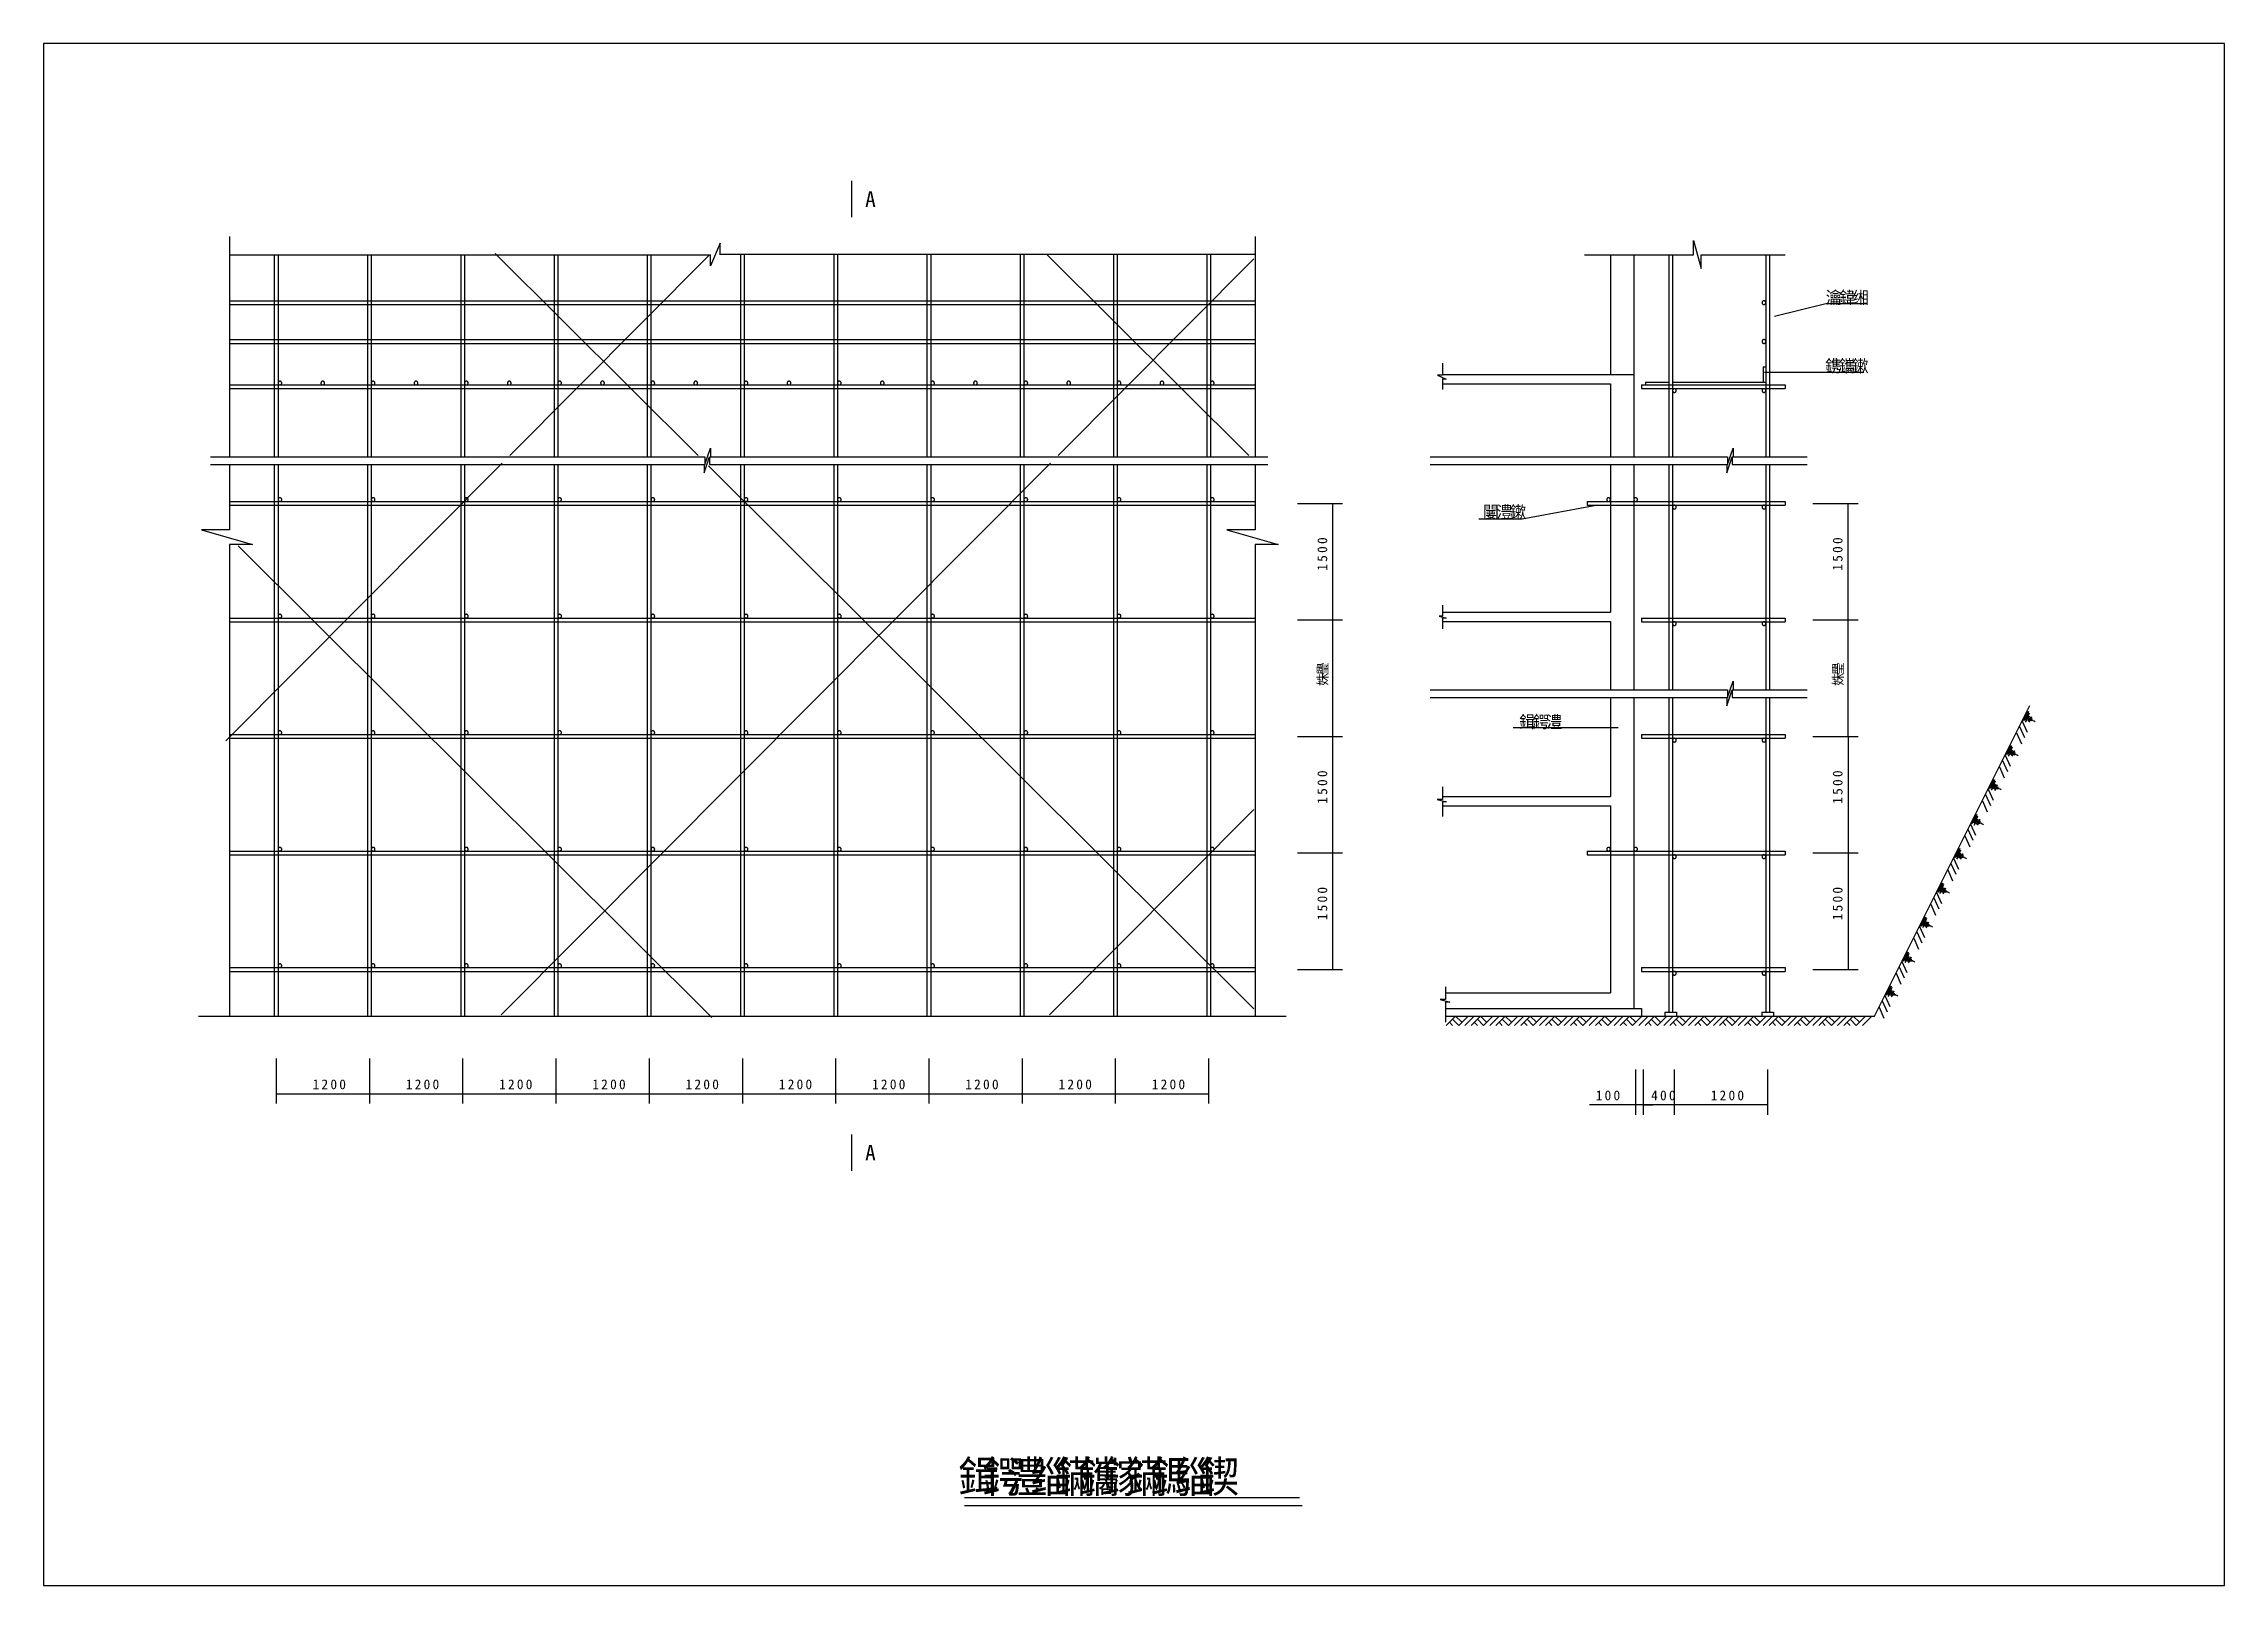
# Model space of a CAD drawing. Header units: metres. Extents: x 0 to 420, y 0 to 297.
import ezdxf

# ---------------------------------------------------------------- set-up
doc = ezdxf.new("R2010")
doc.units = ezdxf.units.M
doc.layers.add(' ', color=7, linetype='Continuous')

msp = doc.modelspace()

# ---------------------------------------------------------------- texts
at = {"layer": ' '}
for s, height, p in [('A', 2.99, (158.22, 265.52)), ('瀹', 2.39, (343.2, 246.86)), ('鍏', 2.39, (345.81, 246.86)), ('缃', 2.39, (348.41, 246.86)), ('鎸', 2.39, (343.09, 233.68)), ('鑴', 2.39, (345.7, 233.68)), ('鏉', 2.39, (348.3, 233.68)), ('闄', 2.39, (277.18, 205.55)), ('澧', 2.39, (279.78, 205.55)), ('鏉', 2.39, (282.39, 205.55)), ('鍓', 2.39, (284.17, 165.13)), ('鍔', 2.39, (286.77, 165.13)), ('澧', 2.39, (289.37, 165.13)), ('1', 1.89, (51.8, 95.57)), ('2', 1.89, (53.51, 95.57)), ('0', 1.89, (55.23, 95.57)), ('0', 1.89, (56.94, 95.57)), ('1', 1.89, (69.76, 95.57)), ('2', 1.89, (71.47, 95.57)), ('0', 1.89, (73.18, 95.57)), ('0', 1.89, (74.9, 95.57)), ('1', 1.89, (87.71, 95.57)), ('2', 1.89, (89.43, 95.57)), ('0', 1.89, (91.14, 95.57)), ('0', 1.89, (92.85, 95.57)), ('1', 1.89, (105.67, 95.57)), ('2', 1.89, (107.38, 95.57)), ('0', 1.89, (109.1, 95.57)), ('0', 1.89, (110.81, 95.57)), ('1', 1.89, (123.63, 95.57)), ('2', 1.89, (125.34, 95.57)), ('0', 1.89, (127.05, 95.57)), ('0', 1.89, (128.77, 95.57)), ('1', 1.89, (141.58, 95.57)), ('2', 1.89, (143.3, 95.57)), ('0', 1.89, (145.01, 95.57)), ('0', 1.89, (146.72, 95.57)), ('1', 1.89, (159.54, 95.57)), ('2', 1.89, (161.25, 95.57)), ('0', 1.89, (162.97, 95.57)), ('0', 1.89, (164.68, 95.57)), ('1', 1.89, (177.5, 95.57)), ('2', 1.89, (179.21, 95.57)), ('0', 1.89, (180.92, 95.57)), ('0', 1.89, (182.64, 95.57)), ('1', 1.89, (195.45, 95.57)), ('2', 1.89, (197.17, 95.57)), ('0', 1.89, (198.88, 95.57)), ('0', 1.89, (200.6, 95.57)), ('1', 1.89, (213.41, 95.57)), ('2', 1.89, (215.12, 95.57)), ('0', 1.89, (216.84, 95.57)), ('0', 1.89, (218.55, 95.57)), ('1', 1.89, (298.91, 93.44)), ('0', 1.89, (300.62, 93.44)), ('0', 1.89, (302.34, 93.44)), ('4', 1.89, (309.59, 93.44)), ('0', 1.89, (311.3, 93.44)), ('0', 1.89, (313.02, 93.44)), ('1', 1.89, (321.06, 93.44)), ('2', 1.89, (322.77, 93.44)), ('0', 1.89, (324.49, 93.44)), ('0', 1.89, (326.2, 93.44)), ('A', 2.99, (158.22, 81.85))]:
    msp.add_text(s, height=height, dxfattribs=at).set_placement(p)
for s, p in [('0', (247.2, 200.58)), ('0', (346.44, 200.58)), ('0', (247.2, 198.86)), ('5', (247.2, 197.15)), ('0', (346.44, 198.86)), ('5', (346.44, 197.15)), ('1', (247.2, 195.43)), ('1', (346.44, 195.43)), ('姝', (247.28, 173.28)), ('璺', (247.28, 175.33)), ('姝', (346.53, 173.28)), ('璺', (346.53, 175.33)), ('0', (247.2, 155.69)), ('0', (346.44, 155.69)), ('0', (247.2, 153.97)), ('5', (247.2, 152.26)), ('1', (247.2, 150.54)), ('0', (346.44, 153.97)), ('5', (346.44, 152.26)), ('1', (346.44, 150.54)), ('0', (247.2, 133.24)), ('0', (247.2, 131.53)), ('5', (247.2, 129.81)), ('0', (346.44, 133.24)), ('0', (346.44, 131.53)), ('5', (346.44, 129.81)), ('1', (247.2, 128.1)), ('1', (346.44, 128.1))]:
    msp.add_text(s, height=1.89, rotation=90, dxfattribs=at).set_placement(p)
for s, p in [('鍓', (176.14, 17.89)), ('鍔', (180.77, 17.89)), ('澧', (185.39, 17.89)), ('缁', (190.01, 17.89)), ('鏋', (194.63, 17.89)), ('鑴', (199.26, 17.89)), ('鎵', (203.88, 17.89)), ('鏋', (208.5, 17.89)), ('鎷', (213.13, 17.89)), ('缁', (217.75, 17.89)), ('鍥', (222.37, 17.89))]:
    msp.add_text(s, height=6.08).set_placement(p)

# ---------------------------------------------------------------- linework, layer by layer
at = {"layer": ' '}
for p, q in [((155.6, 270.54), (155.6, 263.54)), ((35.81, 259.82), (35.81, 217.39)), ((35.81, 256.29), (128.44, 256.29)), ((44.43, 256.29), (44.43, 217.39)), ((45.14, 256.29), (45.14, 217.39)), ((62.38, 256.29), (62.38, 217.39)), ((63.1, 256.29), (63.1, 217.39)), ((80.34, 256.29), (80.34, 217.39)), ((81.06, 256.29), (81.06, 217.39)), ((86.97, 256.55), (126.04, 217.64)), ((98.3, 256.29), (98.3, 217.39)), ((99.02, 256.29), (99.02, 217.39)), ((116.25, 256.29), (116.25, 217.39)), ((116.97, 256.29), (116.97, 217.39)), ((130.3, 258.52), (128.44, 254.17)), ((128.44, 254.17), (128.44, 256.29)), ((130.3, 256.29), (130.3, 258.52)), ((130.3, 256.4), (233.33, 256.4)), ((134.21, 256.4), (134.21, 217.39)), ((134.93, 256.4), (134.93, 217.39)), ((152.17, 256.4), (152.17, 217.39)), ((152.89, 256.4), (152.89, 217.39)), ((170.12, 256.4), (170.12, 217.39)), ((170.84, 256.4), (170.84, 217.39)), ((188.08, 256.4), (188.08, 217.39)), ((188.8, 256.4), (188.8, 217.39)), ((193.16, 256.4), (232.09, 217.64)), ((206.04, 256.4), (206.04, 217.39)), ((206.76, 256.4), (206.76, 217.39)), ((223.99, 256.4), (223.99, 217.39)), ((224.71, 256.4), (224.71, 217.39)), ((233.33, 259.82), (233.33, 217.39)), ((296.76, 256.29), (317.75, 256.29)), ((301.74, 256.29), (301.74, 233.26)), ((306.23, 256.29), (306.23, 233.26)), ((313, 256.29), (313, 217.39)), ((313.72, 256.29), (313.72, 217.39)), ((317.75, 256.29), (317.75, 259.06)), ((317.75, 259.06), (319.25, 253.66)), ((319.25, 253.66), (319.25, 256.29)), ((319.25, 256.29), (335.38, 256.29)), ((319.25, 256.29), (319.25, 256.29)), ((331.67, 256.29), (331.67, 217.39)), ((332.39, 256.29), (332.39, 217.39)), ((128.19, 256.19), (89.8, 217.64)), ((233.08, 255.5), (195.38, 217.64)), ((35.81, 247.42), (233.33, 247.42)), ((35.81, 246.7), (233.33, 246.7)), ((333.35, 244.49), (343.23, 246.9)), ((343.23, 246.9), (351.05, 246.9)), ((35.81, 239.94), (233.33, 239.94)), ((35.81, 239.22), (233.33, 239.22)), ((269.42, 235.39), (269.42, 233.1)), ((35.81, 231.21), (233.33, 231.21)), ((269.42, 233.1), (268.46, 233.1)), ((268.46, 233.1), (270.12, 232.34)), ((269.42, 233.25), (306.23, 233.25)), ((270.12, 232.34), (269.42, 232.34)), ((269.42, 232.34), (269.42, 230.33)), ((269.42, 231.45), (301.74, 231.45)), ((301.74, 231.45), (301.74, 217.39)), ((306.23, 233.25), (306.23, 217.39)), ((307.73, 231.21), (335.38, 231.21)), ((307.73, 231.21), (307.73, 230.5)), ((308.51, 231.74), (313, 231.74)), ((308.51, 231.74), (308.51, 231.21)), ((308.51, 231.21), (313, 231.21)), ((313.72, 231.74), (331.67, 231.74)), ((313.72, 231.21), (331.67, 231.21)), ((331.15, 234.73), (331.15, 231.74)), ((331.15, 234.73), (331.67, 234.73)), ((331.41, 233.66), (350.55, 233.66)), ((331.67, 234.73), (331.67, 231.74)), ((331.67, 231.74), (331.67, 231.21)), ((335.38, 231.21), (335.38, 230.5)), ((35.81, 230.5), (233.33, 230.5)), ((307.73, 230.5), (335.38, 230.5)), ((127.34, 215.89), (128.41, 219.06)), ((128.41, 219.06), (128.41, 217.39)), ((324.32, 215.89), (325.38, 219.06)), ((325.38, 219.06), (325.38, 217.39)), ((32.13, 217.39), (127.34, 217.39)), ((32.13, 215.89), (127.22, 215.89)), ((88.31, 216.14), (35.09, 162.69)), ((35.81, 215.89), (35.81, 203.29)), ((44.43, 215.89), (44.43, 109.65)), ((45.14, 215.89), (45.14, 109.65)), ((62.38, 215.89), (62.38, 109.65)), ((63.1, 215.89), (63.1, 109.65)), ((80.34, 215.89), (80.34, 109.65)), ((81.06, 215.89), (81.06, 109.65)), ((193.89, 216.14), (88.11, 109.9)), ((98.3, 215.89), (98.3, 109.65)), ((99.02, 215.89), (99.02, 109.65)), ((116.25, 215.89), (116.25, 109.65)), ((116.97, 215.89), (116.97, 109.65)), ((127.22, 214.28), (128.24, 217.39)), ((127.22, 215.89), (127.22, 214.28)), ((127.34, 217.39), (127.34, 215.89)), ((128.06, 215.64), (233.08, 111.07)), ((128.24, 217.39), (128.24, 215.89)), ((128.24, 215.89), (235.76, 215.89)), ((128.41, 217.39), (235.76, 217.39)), ((134.21, 215.89), (134.21, 109.65)), ((134.93, 215.89), (134.93, 109.65)), ((152.17, 215.89), (152.17, 109.65)), ((152.89, 215.89), (152.89, 109.65)), ((170.12, 215.89), (170.12, 109.65)), ((170.84, 215.89), (170.84, 109.65)), ((188.08, 215.89), (188.08, 109.65)), ((188.8, 215.89), (188.8, 109.65)), ((206.04, 215.89), (206.04, 109.65)), ((206.76, 215.89), (206.76, 109.65)), ((223.99, 215.89), (223.99, 109.65)), ((224.71, 215.89), (224.71, 109.65)), ((233.33, 215.89), (233.33, 203.29)), ((267.04, 217.39), (324.32, 217.39)), ((267.04, 215.89), (324.32, 215.89)), ((301.74, 215.89), (301.74, 187.46)), ((306.23, 215.89), (306.23, 172.5)), ((313, 215.89), (313, 172.5)), ((313.72, 215.89), (313.72, 172.5)), ((324.19, 214.28), (325.21, 217.39)), ((324.19, 215.89), (324.19, 214.28)), ((324.32, 217.39), (324.32, 215.89)), ((325.21, 217.39), (325.21, 215.89)), ((325.21, 217.39), (339.65, 217.39)), ((325.21, 217.39), (325.81, 217.39)), ((325.21, 215.89), (339.65, 215.89)), ((325.21, 215.89), (325.81, 215.89)), ((331.67, 215.89), (331.67, 172.5)), ((332.39, 215.89), (332.39, 172.5)), ((35.81, 208.77), (233.33, 208.77)), ((35.81, 208.05), (233.33, 208.05)), ((241.47, 208.41), (250.18, 208.41)), ((248.3, 185.96), (248.3, 208.41)), ((299.32, 208.05), (284.72, 205.37)), ((297.26, 208.77), (316.71, 208.77)), ((297.26, 208.77), (297.26, 208.05)), ((297.26, 208.05), (316.71, 208.05)), ((307.73, 208.77), (335.38, 208.77)), ((307.73, 208.05), (335.38, 208.05)), ((335.38, 208.77), (335.38, 208.05)), ((340.71, 208.41), (349.43, 208.41)), ((347.54, 185.96), (347.54, 208.41)), ((35.81, 203.29), (30.38, 203.29)), ((30.38, 203.29), (40.24, 200.5)), ((227.89, 203.29), (237.75, 200.5)), ((233.33, 203.29), (227.89, 203.29)), ((284.72, 205.37), (276.42, 205.37)), ((40.24, 200.5), (35.81, 200.5)), ((35.81, 200.5), (35.81, 109.65)), ((37.47, 200.25), (128.72, 109.39)), ((237.75, 200.5), (233.33, 200.5)), ((233.33, 200.5), (233.33, 109.65)), ((35.81, 186.32), (233.33, 186.32)), ((35.81, 185.6), (233.33, 185.6)), ((241.47, 185.96), (250.18, 185.96)), ((241.47, 185.96), (250.18, 185.96)), ((248.3, 163.52), (248.3, 185.96)), ((269.42, 186.69), (268.76, 186.69)), ((268.76, 186.69), (270.1, 186.3)), ((269.42, 188.81), (269.42, 186.69)), ((269.42, 187.46), (301.74, 187.46)), ((270.1, 186.3), (269.42, 186.3)), ((269.42, 186.3), (269.42, 184.27)), ((269.42, 185.66), (301.74, 185.66)), ((269.42, 185.66), (301.74, 185.66)), ((269.42, 185.66), (301.74, 185.66)), ((301.74, 185.66), (301.74, 172.5)), ((307.73, 186.32), (335.38, 186.32)), ((307.73, 186.32), (307.73, 185.6)), ((307.73, 185.6), (335.38, 185.6)), ((335.38, 186.32), (335.38, 185.6)), ((340.71, 185.96), (349.43, 185.96)), ((340.71, 185.96), (349.43, 185.96)), ((347.54, 163.52), (347.54, 185.96)), ((267.04, 172.5), (324.32, 172.5)), ((324.19, 169.38), (325.21, 172.5)), ((324.32, 171), (325.38, 174.16)), ((324.32, 172.5), (324.32, 171)), ((325.21, 172.5), (339.65, 172.5)), ((325.21, 172.5), (325.21, 171)), ((325.21, 172.5), (325.81, 172.5)), ((325.38, 174.16), (325.38, 172.5)), ((267.04, 171), (324.32, 171)), ((301.74, 171), (301.74, 151.94)), ((301.74, 171), (301.74, 151.94)), ((306.23, 171), (306.23, 111.14)), ((313, 171), (313, 110.39)), ((313.72, 171), (313.72, 110.39)), ((324.19, 171), (324.19, 169.38)), ((325.21, 171), (339.65, 171)), ((325.21, 171), (325.81, 171)), ((331.67, 171), (331.67, 110.39)), ((332.39, 171), (332.39, 110.39)), ((35.81, 163.88), (233.33, 163.88)), ((303.24, 165.18), (283.04, 165.18)), ((307.73, 163.88), (335.38, 163.88)), ((307.73, 163.88), (307.73, 163.16)), ((335.38, 163.88), (335.38, 163.16)), ((35.81, 163.16), (233.33, 163.16)), ((241.47, 163.52), (250.18, 163.52)), ((241.47, 163.52), (250.18, 163.52)), ((248.3, 141.07), (248.3, 163.52)), ((307.73, 163.16), (335.38, 163.16)), ((340.71, 163.52), (349.43, 163.52)), ((340.71, 163.52), (349.43, 163.52)), ((347.54, 163.52), (347.54, 141.07)), ((269.42, 151.4), (268.38, 151.4)), ((268.38, 151.4), (270.2, 150.92)), ((269.42, 153.84), (269.42, 151.4)), ((269.42, 151.94), (301.74, 151.94)), ((233.08, 149.46), (193.69, 109.9)), ((270.2, 150.92), (269.42, 150.92)), ((269.42, 150.92), (269.42, 148.12)), ((269.42, 150.15), (301.74, 150.15)), ((301.74, 150.15), (301.74, 139.58)), ((301.74, 150.15), (301.74, 139.57)), ((35.81, 141.43), (233.33, 141.43)), ((35.81, 140.71), (233.33, 140.71)), ((241.47, 141.07), (250.18, 141.07)), ((241.47, 141.07), (250.18, 141.07)), ((248.3, 118.63), (248.3, 141.07)), ((297.26, 141.43), (335.38, 141.43)), ((297.26, 141.43), (297.26, 140.71)), ((297.26, 140.71), (335.38, 140.71)), ((298.75, 141.43), (316.71, 141.43)), ((301.74, 140.71), (301.74, 118.27)), ((307.73, 140.71), (335.38, 140.71)), ((335.38, 141.43), (335.38, 140.71)), ((340.71, 141.07), (349.43, 141.07)), ((340.71, 141.07), (349.43, 141.07)), ((347.54, 141.07), (347.54, 118.63)), ((301.74, 137.77), (301.74, 114.14)), ((35.81, 118.98), (233.33, 118.98)), ((35.81, 118.27), (233.33, 118.27)), ((241.47, 118.63), (250.18, 118.63)), ((307.73, 118.98), (335.38, 118.98)), ((307.73, 118.98), (307.73, 118.27)), ((307.73, 118.27), (335.38, 118.27)), ((335.38, 118.98), (335.38, 118.27)), ((340.71, 118.63), (349.43, 118.63)), ((270, 115.27), (270, 112.83)), ((270, 114.14), (301.74, 114.14)), ((29.82, 109.65), (239.32, 109.65)), ((270, 112.83), (268.96, 112.83)), ((268.96, 112.83), (270.79, 112.35)), ((270, 112.35), (270, 108.51)), ((270.79, 112.35), (270, 112.35)), ((270, 111.14), (307.73, 111.14)), ((270, 109.65), (307.73, 109.65)), ((307.73, 111.14), (307.73, 109.65)), ((312.23, 110.39), (314.48, 110.39)), ((312.23, 110.39), (312.23, 109.65)), ((314.48, 110.39), (314.48, 109.65)), ((330.91, 110.39), (330.91, 109.65)), ((330.91, 110.39), (333.15, 110.39)), ((333.15, 110.39), (333.15, 109.65)), ((44.79, 101.51), (44.79, 92.8)), ((62.74, 101.51), (62.74, 92.8)), ((62.74, 101.51), (62.74, 92.8)), ((80.7, 101.51), (80.7, 92.8)), ((80.7, 101.51), (80.7, 92.8)), ((98.66, 101.51), (98.66, 92.8)), ((98.66, 101.51), (98.66, 92.8)), ((116.61, 101.51), (116.61, 92.8)), ((116.61, 101.51), (116.61, 92.8)), ((134.57, 101.51), (134.57, 92.8)), ((134.57, 101.51), (134.57, 92.8)), ((152.53, 101.51), (152.53, 92.8)), ((152.53, 101.51), (152.53, 92.8)), ((170.48, 101.51), (170.48, 92.8)), ((170.48, 101.51), (170.48, 92.8)), ((188.44, 101.51), (188.44, 92.8)), ((188.44, 101.51), (188.44, 92.8)), ((206.4, 101.51), (206.4, 92.8)), ((206.4, 101.51), (206.4, 92.8)), ((224.35, 101.51), (224.35, 92.8)), ((306.56, 99.38), (306.56, 90.66)), ((308.06, 99.38), (308.06, 90.66)), ((308.06, 99.38), (308.06, 90.66)), ((314.05, 99.38), (314.05, 90.66)), ((314.05, 99.38), (314.05, 90.66)), ((332, 99.38), (332, 90.66)), ((44.79, 94.68), (62.74, 94.68)), ((62.74, 94.68), (80.7, 94.68)), ((80.7, 94.68), (98.66, 94.68)), ((98.66, 94.68), (116.61, 94.68)), ((116.61, 94.68), (134.57, 94.68)), ((134.57, 94.68), (152.53, 94.68)), ((152.53, 94.68), (170.48, 94.68)), ((170.48, 94.68), (188.44, 94.68)), ((188.44, 94.68), (206.4, 94.68)), ((206.4, 94.68), (224.35, 94.68)), ((306.56, 92.55), (297.7, 92.55)), ((308.06, 92.55), (306.56, 92.55)), ((314.05, 92.55), (308.06, 92.55)), ((308.06, 92.55), (309.94, 92.55)), ((332, 92.55), (314.05, 92.55)), ((155.6, 86.87), (155.6, 79.87))]:
    msp.add_line(p, q, dxfattribs=at)
for points in [[(331.67, 247.07), (331.67, 247.1), (331.67, 247.14), (331.66, 247.17), (331.65, 247.21), (331.63, 247.24), (331.61, 247.27), (331.59, 247.3), (331.57, 247.32), (331.54, 247.35), (331.51, 247.37), (331.48, 247.39), (331.45, 247.4), (331.42, 247.41), (331.38, 247.42), (331.35, 247.43), (331.31, 247.43), (331.28, 247.43), (331.24, 247.42), (331.21, 247.41), (331.18, 247.4), (331.14, 247.39), (331.11, 247.37), (331.09, 247.35), (331.06, 247.32), (331.04, 247.3), (331.01, 247.27), (331, 247.24), (330.98, 247.21), (330.97, 247.17), (330.96, 247.14), (330.96, 247.1), (330.95, 247.07), (330.96, 247.03), (330.96, 247), (330.97, 246.96), (330.98, 246.93), (331, 246.9), (331.01, 246.87), (331.04, 246.84), (331.06, 246.81), (331.09, 246.79), (331.11, 246.77), (331.14, 246.75), (331.18, 246.74), (331.21, 246.73), (331.24, 246.72), (331.28, 246.71), (331.31, 246.71), (331.35, 246.71), (331.38, 246.72), (331.42, 246.73), (331.45, 246.74), (331.48, 246.75), (331.51, 246.77), (331.54, 246.79), (331.57, 246.81), (331.59, 246.84), (331.61, 246.87), (331.63, 246.9), (331.65, 246.93), (331.66, 246.96), (331.67, 247), (331.67, 247.03), (331.67, 247.07)], [(331.68, 239.59), (331.68, 239.62), (331.67, 239.66), (331.66, 239.69), (331.65, 239.73), (331.64, 239.76), (331.62, 239.79), (331.6, 239.82), (331.57, 239.85), (331.55, 239.87), (331.52, 239.89), (331.49, 239.91), (331.45, 239.93), (331.42, 239.94), (331.39, 239.95), (331.35, 239.95), (331.31, 239.95), (331.28, 239.95), (331.24, 239.95), (331.21, 239.94), (331.17, 239.93), (331.14, 239.91), (331.11, 239.89), (331.08, 239.87), (331.05, 239.85), (331.03, 239.82), (331.01, 239.79), (330.99, 239.76), (330.97, 239.73), (330.96, 239.69), (330.95, 239.66), (330.95, 239.62), (330.95, 239.59), (330.95, 239.55), (330.95, 239.52), (330.96, 239.48), (330.97, 239.45), (330.99, 239.41), (331.01, 239.38), (331.03, 239.35), (331.05, 239.33), (331.08, 239.3), (331.11, 239.28), (331.14, 239.26), (331.17, 239.25), (331.21, 239.24), (331.24, 239.23), (331.28, 239.22), (331.31, 239.22), (331.35, 239.22), (331.39, 239.23), (331.42, 239.24), (331.45, 239.25), (331.49, 239.26), (331.52, 239.28), (331.55, 239.3), (331.57, 239.33), (331.6, 239.35), (331.62, 239.38), (331.64, 239.41), (331.65, 239.45), (331.66, 239.48), (331.67, 239.52), (331.68, 239.55), (331.68, 239.59)], [(45.86, 231.57), (45.86, 231.61), (45.86, 231.64), (45.85, 231.68), (45.84, 231.71), (45.82, 231.74), (45.8, 231.77), (45.78, 231.8), (45.76, 231.83), (45.73, 231.85), (45.7, 231.87), (45.67, 231.89), (45.64, 231.91), (45.61, 231.92), (45.57, 231.93), (45.54, 231.93), (45.5, 231.93), (45.47, 231.93), (45.43, 231.93), (45.4, 231.92), (45.37, 231.91), (45.33, 231.89), (45.3, 231.87), (45.28, 231.85), (45.25, 231.83), (45.23, 231.8), (45.21, 231.77), (45.19, 231.74), (45.17, 231.71), (45.16, 231.68), (45.15, 231.64), (45.15, 231.61), (45.14, 231.57), (45.15, 231.54), (45.15, 231.5), (45.16, 231.47), (45.17, 231.44), (45.19, 231.4), (45.21, 231.37), (45.23, 231.35), (45.25, 231.32), (45.28, 231.3), (45.3, 231.27), (45.33, 231.26), (45.37, 231.24), (45.4, 231.23), (45.43, 231.22), (45.47, 231.22), (45.5, 231.21), (45.54, 231.22), (45.57, 231.22), (45.61, 231.23), (45.64, 231.24), (45.67, 231.26), (45.7, 231.27), (45.73, 231.3), (45.76, 231.32), (45.78, 231.35), (45.8, 231.37), (45.82, 231.4), (45.84, 231.44), (45.85, 231.47), (45.86, 231.5), (45.86, 231.54), (45.86, 231.57)], [(54.12, 231.57), (54.12, 231.61), (54.12, 231.64), (54.11, 231.68), (54.1, 231.71), (54.08, 231.74), (54.06, 231.77), (54.04, 231.8), (54.02, 231.83), (53.99, 231.85), (53.96, 231.87), (53.93, 231.89), (53.9, 231.91), (53.87, 231.92), (53.83, 231.93), (53.8, 231.93), (53.76, 231.93), (53.73, 231.93), (53.69, 231.93), (53.66, 231.92), (53.63, 231.91), (53.59, 231.89), (53.56, 231.87), (53.54, 231.85), (53.51, 231.83), (53.49, 231.8), (53.47, 231.77), (53.45, 231.74), (53.43, 231.71), (53.42, 231.68), (53.41, 231.64), (53.41, 231.61), (53.4, 231.57), (53.41, 231.54), (53.41, 231.5), (53.42, 231.47), (53.43, 231.44), (53.45, 231.4), (53.47, 231.37), (53.49, 231.35), (53.51, 231.32), (53.54, 231.3), (53.56, 231.27), (53.59, 231.26), (53.63, 231.24), (53.66, 231.23), (53.69, 231.22), (53.73, 231.22), (53.76, 231.21), (53.8, 231.22), (53.83, 231.22), (53.87, 231.23), (53.9, 231.24), (53.93, 231.26), (53.96, 231.27), (53.99, 231.3), (54.02, 231.32), (54.04, 231.35), (54.06, 231.37), (54.08, 231.4), (54.1, 231.44), (54.11, 231.47), (54.12, 231.5), (54.12, 231.54), (54.12, 231.57)], [(63.82, 231.57), (63.82, 231.61), (63.81, 231.64), (63.8, 231.68), (63.79, 231.71), (63.78, 231.74), (63.76, 231.77), (63.74, 231.8), (63.71, 231.83), (63.69, 231.85), (63.66, 231.87), (63.63, 231.89), (63.6, 231.91), (63.56, 231.92), (63.53, 231.93), (63.5, 231.93), (63.46, 231.93), (63.43, 231.93), (63.39, 231.93), (63.36, 231.92), (63.32, 231.91), (63.29, 231.89), (63.26, 231.87), (63.23, 231.85), (63.21, 231.83), (63.18, 231.8), (63.16, 231.77), (63.14, 231.74), (63.13, 231.71), (63.12, 231.68), (63.11, 231.64), (63.1, 231.61), (63.1, 231.57), (63.1, 231.54), (63.11, 231.5), (63.12, 231.47), (63.13, 231.44), (63.14, 231.4), (63.16, 231.37), (63.18, 231.35), (63.21, 231.32), (63.23, 231.3), (63.26, 231.27), (63.29, 231.26), (63.32, 231.24), (63.36, 231.23), (63.39, 231.22), (63.43, 231.22), (63.46, 231.21), (63.5, 231.22), (63.53, 231.22), (63.56, 231.23), (63.6, 231.24), (63.63, 231.26), (63.66, 231.27), (63.69, 231.3), (63.71, 231.32), (63.74, 231.35), (63.76, 231.37), (63.78, 231.4), (63.79, 231.44), (63.8, 231.47), (63.81, 231.5), (63.82, 231.54), (63.82, 231.57)], [(72.08, 231.57), (72.08, 231.61), (72.07, 231.64), (72.06, 231.68), (72.05, 231.71), (72.04, 231.74), (72.02, 231.77), (72, 231.8), (71.97, 231.83), (71.95, 231.85), (71.92, 231.87), (71.89, 231.89), (71.86, 231.91), (71.82, 231.92), (71.79, 231.93), (71.76, 231.93), (71.72, 231.93), (71.69, 231.93), (71.65, 231.93), (71.62, 231.92), (71.58, 231.91), (71.55, 231.89), (71.52, 231.87), (71.49, 231.85), (71.47, 231.83), (71.44, 231.8), (71.42, 231.77), (71.4, 231.74), (71.39, 231.71), (71.38, 231.68), (71.37, 231.64), (71.36, 231.61), (71.36, 231.57), (71.36, 231.54), (71.37, 231.5), (71.38, 231.47), (71.39, 231.44), (71.4, 231.4), (71.42, 231.37), (71.44, 231.35), (71.47, 231.32), (71.49, 231.3), (71.52, 231.27), (71.55, 231.26), (71.58, 231.24), (71.62, 231.23), (71.65, 231.22), (71.69, 231.22), (71.72, 231.21), (71.76, 231.22), (71.79, 231.22), (71.82, 231.23), (71.86, 231.24), (71.89, 231.26), (71.92, 231.27), (71.95, 231.3), (71.97, 231.32), (72, 231.35), (72.02, 231.37), (72.04, 231.4), (72.05, 231.44), (72.06, 231.47), (72.07, 231.5), (72.08, 231.54), (72.08, 231.57)], [(81.78, 231.57), (81.77, 231.61), (81.77, 231.64), (81.76, 231.68), (81.75, 231.71), (81.73, 231.74), (81.72, 231.77), (81.69, 231.8), (81.67, 231.83), (81.65, 231.85), (81.62, 231.87), (81.59, 231.89), (81.55, 231.91), (81.52, 231.92), (81.49, 231.93), (81.45, 231.93), (81.42, 231.93), (81.38, 231.93), (81.35, 231.93), (81.31, 231.92), (81.28, 231.91), (81.25, 231.89), (81.22, 231.87), (81.19, 231.85), (81.16, 231.83), (81.14, 231.8), (81.12, 231.77), (81.1, 231.74), (81.09, 231.71), (81.07, 231.68), (81.07, 231.64), (81.06, 231.61), (81.06, 231.57), (81.06, 231.54), (81.07, 231.5), (81.07, 231.47), (81.09, 231.44), (81.1, 231.4), (81.12, 231.37), (81.14, 231.35), (81.16, 231.32), (81.19, 231.3), (81.22, 231.27), (81.25, 231.26), (81.28, 231.24), (81.31, 231.23), (81.35, 231.22), (81.38, 231.22), (81.42, 231.21), (81.45, 231.22), (81.49, 231.22), (81.52, 231.23), (81.55, 231.24), (81.59, 231.26), (81.62, 231.27), (81.65, 231.3), (81.67, 231.32), (81.69, 231.35), (81.72, 231.37), (81.73, 231.4), (81.75, 231.44), (81.76, 231.47), (81.77, 231.5), (81.77, 231.54), (81.78, 231.57)], [(90.04, 231.57), (90.03, 231.61), (90.03, 231.64), (90.02, 231.68), (90.01, 231.71), (89.99, 231.74), (89.98, 231.77), (89.96, 231.8), (89.93, 231.83), (89.91, 231.85), (89.88, 231.87), (89.85, 231.89), (89.81, 231.91), (89.78, 231.92), (89.75, 231.93), (89.71, 231.93), (89.68, 231.93), (89.64, 231.93), (89.61, 231.93), (89.57, 231.92), (89.54, 231.91), (89.51, 231.89), (89.48, 231.87), (89.45, 231.85), (89.42, 231.83), (89.4, 231.8), (89.38, 231.77), (89.36, 231.74), (89.35, 231.71), (89.33, 231.68), (89.33, 231.64), (89.32, 231.61), (89.32, 231.57), (89.32, 231.54), (89.33, 231.5), (89.33, 231.47), (89.35, 231.44), (89.36, 231.4), (89.38, 231.37), (89.4, 231.35), (89.42, 231.32), (89.45, 231.3), (89.48, 231.27), (89.51, 231.26), (89.54, 231.24), (89.57, 231.23), (89.61, 231.22), (89.64, 231.22), (89.68, 231.21), (89.71, 231.22), (89.75, 231.22), (89.78, 231.23), (89.81, 231.24), (89.85, 231.26), (89.88, 231.27), (89.91, 231.3), (89.93, 231.32), (89.96, 231.35), (89.98, 231.37), (89.99, 231.4), (90.01, 231.44), (90.02, 231.47), (90.03, 231.5), (90.03, 231.54), (90.04, 231.57)], [(99.73, 231.57), (99.73, 231.61), (99.73, 231.64), (99.72, 231.68), (99.71, 231.71), (99.69, 231.74), (99.67, 231.77), (99.65, 231.8), (99.63, 231.83), (99.6, 231.85), (99.57, 231.87), (99.54, 231.89), (99.51, 231.91), (99.48, 231.92), (99.44, 231.93), (99.41, 231.93), (99.37, 231.93), (99.34, 231.93), (99.3, 231.93), (99.27, 231.92), (99.24, 231.91), (99.2, 231.89), (99.17, 231.87), (99.15, 231.85), (99.12, 231.83), (99.1, 231.8), (99.08, 231.77), (99.06, 231.74), (99.04, 231.71), (99.03, 231.68), (99.02, 231.64), (99.02, 231.61), (99.02, 231.57), (99.02, 231.54), (99.02, 231.5), (99.03, 231.47), (99.04, 231.44), (99.06, 231.4), (99.08, 231.37), (99.1, 231.35), (99.12, 231.32), (99.15, 231.3), (99.17, 231.27), (99.2, 231.26), (99.24, 231.24), (99.27, 231.23), (99.3, 231.22), (99.34, 231.22), (99.37, 231.21), (99.41, 231.22), (99.44, 231.22), (99.48, 231.23), (99.51, 231.24), (99.54, 231.26), (99.57, 231.27), (99.6, 231.3), (99.63, 231.32), (99.65, 231.35), (99.67, 231.37), (99.69, 231.4), (99.71, 231.44), (99.72, 231.47), (99.73, 231.5), (99.73, 231.54), (99.73, 231.57)], [(107.99, 231.57), (107.99, 231.61), (107.99, 231.64), (107.98, 231.68), (107.97, 231.71), (107.95, 231.74), (107.93, 231.77), (107.91, 231.8), (107.89, 231.83), (107.86, 231.85), (107.83, 231.87), (107.8, 231.89), (107.77, 231.91), (107.74, 231.92), (107.7, 231.93), (107.67, 231.93), (107.63, 231.93), (107.6, 231.93), (107.56, 231.93), (107.53, 231.92), (107.5, 231.91), (107.46, 231.89), (107.43, 231.87), (107.41, 231.85), (107.38, 231.83), (107.36, 231.8), (107.34, 231.77), (107.32, 231.74), (107.3, 231.71), (107.29, 231.68), (107.28, 231.64), (107.28, 231.61), (107.28, 231.57), (107.28, 231.54), (107.28, 231.5), (107.29, 231.47), (107.3, 231.44), (107.32, 231.4), (107.34, 231.37), (107.36, 231.35), (107.38, 231.32), (107.41, 231.3), (107.43, 231.27), (107.46, 231.26), (107.5, 231.24), (107.53, 231.23), (107.56, 231.22), (107.6, 231.22), (107.63, 231.21), (107.67, 231.22), (107.7, 231.22), (107.74, 231.23), (107.77, 231.24), (107.8, 231.26), (107.83, 231.27), (107.86, 231.3), (107.89, 231.32), (107.91, 231.35), (107.93, 231.37), (107.95, 231.4), (107.97, 231.44), (107.98, 231.47), (107.99, 231.5), (107.99, 231.54), (107.99, 231.57)], [(117.69, 231.57), (117.69, 231.61), (117.68, 231.64), (117.67, 231.68), (117.66, 231.71), (117.65, 231.74), (117.63, 231.77), (117.61, 231.8), (117.58, 231.83), (117.56, 231.85), (117.53, 231.87), (117.5, 231.89), (117.47, 231.91), (117.44, 231.92), (117.4, 231.93), (117.37, 231.93), (117.33, 231.93), (117.3, 231.93), (117.26, 231.93), (117.23, 231.92), (117.19, 231.91), (117.16, 231.89), (117.13, 231.87), (117.1, 231.85), (117.08, 231.83), (117.05, 231.8), (117.03, 231.77), (117.01, 231.74), (117, 231.71), (116.99, 231.68), (116.98, 231.64), (116.97, 231.61), (116.97, 231.57), (116.97, 231.54), (116.98, 231.5), (116.99, 231.47), (117, 231.44), (117.01, 231.4), (117.03, 231.37), (117.05, 231.35), (117.08, 231.32), (117.1, 231.3), (117.13, 231.27), (117.16, 231.26), (117.19, 231.24), (117.23, 231.23), (117.26, 231.22), (117.3, 231.22), (117.33, 231.21), (117.37, 231.22), (117.4, 231.22), (117.44, 231.23), (117.47, 231.24), (117.5, 231.26), (117.53, 231.27), (117.56, 231.3), (117.58, 231.32), (117.61, 231.35), (117.63, 231.37), (117.65, 231.4), (117.66, 231.44), (117.67, 231.47), (117.68, 231.5), (117.69, 231.54), (117.69, 231.57)], [(125.95, 231.57), (125.95, 231.61), (125.94, 231.64), (125.93, 231.68), (125.92, 231.71), (125.91, 231.74), (125.89, 231.77), (125.87, 231.8), (125.85, 231.83), (125.82, 231.85), (125.79, 231.87), (125.76, 231.89), (125.73, 231.91), (125.7, 231.92), (125.66, 231.93), (125.63, 231.93), (125.59, 231.93), (125.56, 231.93), (125.52, 231.93), (125.49, 231.92), (125.45, 231.91), (125.42, 231.89), (125.39, 231.87), (125.36, 231.85), (125.34, 231.83), (125.31, 231.8), (125.29, 231.77), (125.27, 231.74), (125.26, 231.71), (125.25, 231.68), (125.24, 231.64), (125.23, 231.61), (125.23, 231.57), (125.23, 231.54), (125.24, 231.5), (125.25, 231.47), (125.26, 231.44), (125.27, 231.4), (125.29, 231.37), (125.31, 231.35), (125.34, 231.32), (125.36, 231.3), (125.39, 231.27), (125.42, 231.26), (125.45, 231.24), (125.49, 231.23), (125.52, 231.22), (125.56, 231.22), (125.59, 231.21), (125.63, 231.22), (125.66, 231.22), (125.7, 231.23), (125.73, 231.24), (125.76, 231.26), (125.79, 231.27), (125.82, 231.3), (125.85, 231.32), (125.87, 231.35), (125.89, 231.37), (125.91, 231.4), (125.92, 231.44), (125.93, 231.47), (125.94, 231.5), (125.95, 231.54), (125.95, 231.57)], [(135.65, 231.57), (135.65, 231.61), (135.64, 231.64), (135.63, 231.68), (135.62, 231.71), (135.6, 231.74), (135.59, 231.77), (135.57, 231.8), (135.54, 231.83), (135.52, 231.85), (135.49, 231.87), (135.46, 231.89), (135.43, 231.91), (135.39, 231.92), (135.36, 231.93), (135.32, 231.93), (135.29, 231.93), (135.25, 231.93), (135.22, 231.93), (135.18, 231.92), (135.15, 231.91), (135.12, 231.89), (135.09, 231.87), (135.06, 231.85), (135.03, 231.83), (135.01, 231.8), (134.99, 231.77), (134.97, 231.74), (134.96, 231.71), (134.94, 231.68), (134.94, 231.64), (134.93, 231.61), (134.93, 231.57), (134.93, 231.54), (134.94, 231.5), (134.94, 231.47), (134.96, 231.44), (134.97, 231.4), (134.99, 231.37), (135.01, 231.35), (135.03, 231.32), (135.06, 231.3), (135.09, 231.27), (135.12, 231.26), (135.15, 231.24), (135.18, 231.23), (135.22, 231.22), (135.25, 231.22), (135.29, 231.21), (135.32, 231.22), (135.36, 231.22), (135.39, 231.23), (135.43, 231.24), (135.46, 231.26), (135.49, 231.27), (135.52, 231.3), (135.54, 231.32), (135.57, 231.35), (135.59, 231.37), (135.6, 231.4), (135.62, 231.44), (135.63, 231.47), (135.64, 231.5), (135.65, 231.54), (135.65, 231.57)], [(143.91, 231.57), (143.91, 231.61), (143.9, 231.64), (143.89, 231.68), (143.88, 231.71), (143.86, 231.74), (143.85, 231.77), (143.83, 231.8), (143.8, 231.83), (143.78, 231.85), (143.75, 231.87), (143.72, 231.89), (143.69, 231.91), (143.65, 231.92), (143.62, 231.93), (143.58, 231.93), (143.55, 231.93), (143.51, 231.93), (143.48, 231.93), (143.44, 231.92), (143.41, 231.91), (143.38, 231.89), (143.35, 231.87), (143.32, 231.85), (143.29, 231.83), (143.27, 231.8), (143.25, 231.77), (143.23, 231.74), (143.22, 231.71), (143.2, 231.68), (143.2, 231.64), (143.19, 231.61), (143.19, 231.57), (143.19, 231.54), (143.2, 231.5), (143.2, 231.47), (143.22, 231.44), (143.23, 231.4), (143.25, 231.37), (143.27, 231.35), (143.29, 231.32), (143.32, 231.3), (143.35, 231.27), (143.38, 231.26), (143.41, 231.24), (143.44, 231.23), (143.48, 231.22), (143.51, 231.22), (143.55, 231.21), (143.58, 231.22), (143.62, 231.22), (143.65, 231.23), (143.69, 231.24), (143.72, 231.26), (143.75, 231.27), (143.78, 231.3), (143.8, 231.32), (143.83, 231.35), (143.85, 231.37), (143.86, 231.4), (143.88, 231.44), (143.89, 231.47), (143.9, 231.5), (143.91, 231.54), (143.91, 231.57)], [(153.6, 231.57), (153.6, 231.61), (153.6, 231.64), (153.59, 231.68), (153.58, 231.71), (153.56, 231.74), (153.54, 231.77), (153.52, 231.8), (153.5, 231.83), (153.47, 231.85), (153.44, 231.87), (153.41, 231.89), (153.38, 231.91), (153.35, 231.92), (153.31, 231.93), (153.28, 231.93), (153.24, 231.93), (153.21, 231.93), (153.17, 231.93), (153.14, 231.92), (153.11, 231.91), (153.08, 231.89), (153.05, 231.87), (153.02, 231.85), (152.99, 231.83), (152.97, 231.8), (152.95, 231.77), (152.93, 231.74), (152.91, 231.71), (152.9, 231.68), (152.89, 231.64), (152.89, 231.61), (152.89, 231.57), (152.89, 231.54), (152.89, 231.5), (152.9, 231.47), (152.91, 231.44), (152.93, 231.4), (152.95, 231.37), (152.97, 231.35), (152.99, 231.32), (153.02, 231.3), (153.05, 231.27), (153.08, 231.26), (153.11, 231.24), (153.14, 231.23), (153.17, 231.22), (153.21, 231.22), (153.24, 231.21), (153.28, 231.22), (153.31, 231.22), (153.35, 231.23), (153.38, 231.24), (153.41, 231.26), (153.44, 231.27), (153.47, 231.3), (153.5, 231.32), (153.52, 231.35), (153.54, 231.37), (153.56, 231.4), (153.58, 231.44), (153.59, 231.47), (153.6, 231.5), (153.6, 231.54), (153.6, 231.57)], [(161.86, 231.57), (161.86, 231.61), (161.86, 231.64), (161.85, 231.68), (161.84, 231.71), (161.82, 231.74), (161.8, 231.77), (161.78, 231.8), (161.76, 231.83), (161.73, 231.85), (161.7, 231.87), (161.67, 231.89), (161.64, 231.91), (161.61, 231.92), (161.57, 231.93), (161.54, 231.93), (161.5, 231.93), (161.47, 231.93), (161.43, 231.93), (161.4, 231.92), (161.37, 231.91), (161.34, 231.89), (161.31, 231.87), (161.28, 231.85), (161.25, 231.83), (161.23, 231.8), (161.21, 231.77), (161.19, 231.74), (161.17, 231.71), (161.16, 231.68), (161.15, 231.64), (161.15, 231.61), (161.15, 231.57), (161.15, 231.54), (161.15, 231.5), (161.16, 231.47), (161.17, 231.44), (161.19, 231.4), (161.21, 231.37), (161.23, 231.35), (161.25, 231.32), (161.28, 231.3), (161.31, 231.27), (161.34, 231.26), (161.37, 231.24), (161.4, 231.23), (161.43, 231.22), (161.47, 231.22), (161.5, 231.21), (161.54, 231.22), (161.57, 231.22), (161.61, 231.23), (161.64, 231.24), (161.67, 231.26), (161.7, 231.27), (161.73, 231.3), (161.76, 231.32), (161.78, 231.35), (161.8, 231.37), (161.82, 231.4), (161.84, 231.44), (161.85, 231.47), (161.86, 231.5), (161.86, 231.54), (161.86, 231.57)], [(171.56, 231.57), (171.56, 231.61), (171.55, 231.64), (171.55, 231.68), (171.53, 231.71), (171.52, 231.74), (171.5, 231.77), (171.48, 231.8), (171.46, 231.83), (171.43, 231.85), (171.4, 231.87), (171.37, 231.89), (171.34, 231.91), (171.31, 231.92), (171.27, 231.93), (171.24, 231.93), (171.2, 231.93), (171.17, 231.93), (171.13, 231.93), (171.1, 231.92), (171.06, 231.91), (171.03, 231.89), (171, 231.87), (170.97, 231.85), (170.95, 231.83), (170.92, 231.8), (170.9, 231.77), (170.88, 231.74), (170.87, 231.71), (170.86, 231.68), (170.85, 231.64), (170.84, 231.61), (170.84, 231.57), (170.84, 231.54), (170.85, 231.5), (170.86, 231.47), (170.87, 231.44), (170.88, 231.4), (170.9, 231.37), (170.92, 231.35), (170.95, 231.32), (170.97, 231.3), (171, 231.27), (171.03, 231.26), (171.06, 231.24), (171.1, 231.23), (171.13, 231.22), (171.17, 231.22), (171.2, 231.21), (171.24, 231.22), (171.27, 231.22), (171.31, 231.23), (171.34, 231.24), (171.37, 231.26), (171.4, 231.27), (171.43, 231.3), (171.46, 231.32), (171.48, 231.35), (171.5, 231.37), (171.52, 231.4), (171.53, 231.44), (171.55, 231.47), (171.55, 231.5), (171.56, 231.54), (171.56, 231.57)], [(179.82, 231.57), (179.82, 231.61), (179.81, 231.64), (179.81, 231.68), (179.79, 231.71), (179.78, 231.74), (179.76, 231.77), (179.74, 231.8), (179.72, 231.83), (179.69, 231.85), (179.66, 231.87), (179.63, 231.89), (179.6, 231.91), (179.57, 231.92), (179.53, 231.93), (179.5, 231.93), (179.46, 231.93), (179.43, 231.93), (179.39, 231.93), (179.36, 231.92), (179.32, 231.91), (179.29, 231.89), (179.26, 231.87), (179.23, 231.85), (179.21, 231.83), (179.18, 231.8), (179.16, 231.77), (179.14, 231.74), (179.13, 231.71), (179.12, 231.68), (179.11, 231.64), (179.1, 231.61), (179.1, 231.57), (179.1, 231.54), (179.11, 231.5), (179.12, 231.47), (179.13, 231.44), (179.14, 231.4), (179.16, 231.37), (179.18, 231.35), (179.21, 231.32), (179.23, 231.3), (179.26, 231.27), (179.29, 231.26), (179.32, 231.24), (179.36, 231.23), (179.39, 231.22), (179.43, 231.22), (179.46, 231.21), (179.5, 231.22), (179.53, 231.22), (179.57, 231.23), (179.6, 231.24), (179.63, 231.26), (179.66, 231.27), (179.69, 231.3), (179.72, 231.32), (179.74, 231.35), (179.76, 231.37), (179.78, 231.4), (179.79, 231.44), (179.81, 231.47), (179.81, 231.5), (179.82, 231.54), (179.82, 231.57)], [(189.52, 231.57), (189.52, 231.61), (189.51, 231.64), (189.5, 231.68), (189.49, 231.71), (189.47, 231.74), (189.46, 231.77), (189.44, 231.8), (189.41, 231.83), (189.39, 231.85), (189.36, 231.87), (189.33, 231.89), (189.3, 231.91), (189.26, 231.92), (189.23, 231.93), (189.19, 231.93), (189.16, 231.93), (189.12, 231.93), (189.09, 231.93), (189.05, 231.92), (189.02, 231.91), (188.99, 231.89), (188.96, 231.87), (188.93, 231.85), (188.9, 231.83), (188.88, 231.8), (188.86, 231.77), (188.84, 231.74), (188.83, 231.71), (188.81, 231.68), (188.81, 231.64), (188.8, 231.61), (188.8, 231.57), (188.8, 231.54), (188.81, 231.5), (188.81, 231.47), (188.83, 231.44), (188.84, 231.4), (188.86, 231.37), (188.88, 231.35), (188.9, 231.32), (188.93, 231.3), (188.96, 231.27), (188.99, 231.26), (189.02, 231.24), (189.05, 231.23), (189.09, 231.22), (189.12, 231.22), (189.16, 231.21), (189.19, 231.22), (189.23, 231.22), (189.26, 231.23), (189.3, 231.24), (189.33, 231.26), (189.36, 231.27), (189.39, 231.3), (189.41, 231.32), (189.44, 231.35), (189.46, 231.37), (189.47, 231.4), (189.49, 231.44), (189.5, 231.47), (189.51, 231.5), (189.52, 231.54), (189.52, 231.57)], [(197.78, 231.57), (197.78, 231.61), (197.77, 231.64), (197.76, 231.68), (197.75, 231.71), (197.74, 231.74), (197.72, 231.77), (197.7, 231.8), (197.67, 231.83), (197.65, 231.85), (197.62, 231.87), (197.59, 231.89), (197.56, 231.91), (197.52, 231.92), (197.49, 231.93), (197.45, 231.93), (197.42, 231.93), (197.38, 231.93), (197.35, 231.93), (197.31, 231.92), (197.28, 231.91), (197.25, 231.89), (197.22, 231.87), (197.19, 231.85), (197.16, 231.83), (197.14, 231.8), (197.12, 231.77), (197.1, 231.74), (197.09, 231.71), (197.07, 231.68), (197.07, 231.64), (197.06, 231.61), (197.06, 231.57), (197.06, 231.54), (197.07, 231.5), (197.07, 231.47), (197.09, 231.44), (197.1, 231.4), (197.12, 231.37), (197.14, 231.35), (197.16, 231.32), (197.19, 231.3), (197.22, 231.27), (197.25, 231.26), (197.28, 231.24), (197.31, 231.23), (197.35, 231.22), (197.38, 231.22), (197.42, 231.21), (197.45, 231.22), (197.49, 231.22), (197.52, 231.23), (197.56, 231.24), (197.59, 231.26), (197.62, 231.27), (197.65, 231.3), (197.67, 231.32), (197.7, 231.35), (197.72, 231.37), (197.74, 231.4), (197.75, 231.44), (197.76, 231.47), (197.77, 231.5), (197.78, 231.54), (197.78, 231.57)], [(207.47, 231.57), (207.47, 231.61), (207.47, 231.64), (207.46, 231.68), (207.45, 231.71), (207.43, 231.74), (207.41, 231.77), (207.39, 231.8), (207.37, 231.83), (207.34, 231.85), (207.31, 231.87), (207.28, 231.89), (207.25, 231.91), (207.22, 231.92), (207.19, 231.93), (207.15, 231.93), (207.11, 231.93), (207.08, 231.93), (207.04, 231.93), (207.01, 231.92), (206.98, 231.91), (206.95, 231.89), (206.92, 231.87), (206.89, 231.85), (206.86, 231.83), (206.84, 231.8), (206.82, 231.77), (206.8, 231.74), (206.78, 231.71), (206.77, 231.68), (206.76, 231.64), (206.76, 231.61), (206.76, 231.57), (206.76, 231.54), (206.76, 231.5), (206.77, 231.47), (206.78, 231.44), (206.8, 231.4), (206.82, 231.37), (206.84, 231.35), (206.86, 231.32), (206.89, 231.3), (206.92, 231.27), (206.95, 231.26), (206.98, 231.24), (207.01, 231.23), (207.04, 231.22), (207.08, 231.22), (207.11, 231.21), (207.15, 231.22), (207.19, 231.22), (207.22, 231.23), (207.25, 231.24), (207.28, 231.26), (207.31, 231.27), (207.34, 231.3), (207.37, 231.32), (207.39, 231.35), (207.41, 231.37), (207.43, 231.4), (207.45, 231.44), (207.46, 231.47), (207.47, 231.5), (207.47, 231.54), (207.47, 231.57)], [(215.73, 231.57), (215.73, 231.61), (215.73, 231.64), (215.72, 231.68), (215.71, 231.71), (215.69, 231.74), (215.67, 231.77), (215.65, 231.8), (215.63, 231.83), (215.6, 231.85), (215.57, 231.87), (215.54, 231.89), (215.51, 231.91), (215.48, 231.92), (215.45, 231.93), (215.41, 231.93), (215.38, 231.93), (215.34, 231.93), (215.31, 231.93), (215.27, 231.92), (215.24, 231.91), (215.21, 231.89), (215.18, 231.87), (215.15, 231.85), (215.12, 231.83), (215.1, 231.8), (215.08, 231.77), (215.06, 231.74), (215.04, 231.71), (215.03, 231.68), (215.02, 231.64), (215.02, 231.61), (215.02, 231.57), (215.02, 231.54), (215.02, 231.5), (215.03, 231.47), (215.04, 231.44), (215.06, 231.4), (215.08, 231.37), (215.1, 231.35), (215.12, 231.32), (215.15, 231.3), (215.18, 231.27), (215.21, 231.26), (215.24, 231.24), (215.27, 231.23), (215.31, 231.22), (215.34, 231.22), (215.38, 231.21), (215.41, 231.22), (215.45, 231.22), (215.48, 231.23), (215.51, 231.24), (215.54, 231.26), (215.57, 231.27), (215.6, 231.3), (215.63, 231.32), (215.65, 231.35), (215.67, 231.37), (215.69, 231.4), (215.71, 231.44), (215.72, 231.47), (215.73, 231.5), (215.73, 231.54), (215.73, 231.57)], [(225.43, 231.57), (225.43, 231.61), (225.42, 231.64), (225.42, 231.68), (225.4, 231.71), (225.39, 231.74), (225.37, 231.77), (225.35, 231.8), (225.33, 231.83), (225.3, 231.85), (225.27, 231.87), (225.24, 231.89), (225.21, 231.91), (225.18, 231.92), (225.14, 231.93), (225.11, 231.93), (225.07, 231.93), (225.04, 231.93), (225, 231.93), (224.97, 231.92), (224.93, 231.91), (224.9, 231.89), (224.87, 231.87), (224.84, 231.85), (224.82, 231.83), (224.79, 231.8), (224.77, 231.77), (224.76, 231.74), (224.74, 231.71), (224.73, 231.68), (224.72, 231.64), (224.71, 231.61), (224.71, 231.57), (224.71, 231.54), (224.72, 231.5), (224.73, 231.47), (224.74, 231.44), (224.76, 231.4), (224.77, 231.37), (224.79, 231.35), (224.82, 231.32), (224.84, 231.3), (224.87, 231.27), (224.9, 231.26), (224.93, 231.24), (224.97, 231.23), (225, 231.22), (225.04, 231.22), (225.07, 231.21), (225.11, 231.22), (225.14, 231.22), (225.18, 231.23), (225.21, 231.24), (225.24, 231.26), (225.27, 231.27), (225.3, 231.3), (225.33, 231.32), (225.35, 231.35), (225.37, 231.37), (225.39, 231.4), (225.4, 231.44), (225.42, 231.47), (225.42, 231.5), (225.43, 231.54), (225.43, 231.57)], [(314.43, 230.14), (314.43, 230.17), (314.43, 230.21), (314.42, 230.24), (314.41, 230.27), (314.39, 230.31), (314.37, 230.34), (314.35, 230.36), (314.33, 230.39), (314.3, 230.41), (314.27, 230.44), (314.24, 230.45), (314.21, 230.47), (314.18, 230.48), (314.15, 230.49), (314.11, 230.49), (314.08, 230.5), (314.04, 230.49), (314, 230.49), (313.97, 230.48), (313.94, 230.47), (313.91, 230.45), (313.88, 230.44), (313.85, 230.41), (313.82, 230.39), (313.8, 230.36), (313.78, 230.34), (313.76, 230.31), (313.74, 230.27), (313.73, 230.24), (313.72, 230.21), (313.72, 230.17), (313.72, 230.14), (313.72, 230.1), (313.72, 230.07), (313.73, 230.03), (313.74, 230), (313.76, 229.97), (313.78, 229.94), (313.8, 229.91), (313.82, 229.88), (313.85, 229.86), (313.88, 229.84), (313.91, 229.82), (313.94, 229.81), (313.97, 229.79), (314, 229.78), (314.04, 229.78), (314.08, 229.78), (314.11, 229.78), (314.15, 229.78), (314.18, 229.79), (314.21, 229.81), (314.24, 229.82), (314.27, 229.84), (314.3, 229.86), (314.33, 229.88), (314.35, 229.91), (314.37, 229.94), (314.39, 229.97), (314.41, 230), (314.42, 230.03), (314.43, 230.07), (314.43, 230.1), (314.43, 230.14)], [(331.67, 230.14), (331.67, 230.17), (331.67, 230.21), (331.66, 230.24), (331.65, 230.27), (331.63, 230.31), (331.61, 230.34), (331.59, 230.36), (331.57, 230.39), (331.54, 230.41), (331.51, 230.44), (331.48, 230.45), (331.45, 230.47), (331.42, 230.48), (331.38, 230.49), (331.35, 230.49), (331.31, 230.5), (331.28, 230.49), (331.24, 230.49), (331.21, 230.48), (331.18, 230.47), (331.14, 230.45), (331.11, 230.44), (331.09, 230.41), (331.06, 230.39), (331.04, 230.36), (331.01, 230.34), (331, 230.31), (330.98, 230.27), (330.97, 230.24), (330.96, 230.21), (330.96, 230.17), (330.95, 230.14), (330.96, 230.1), (330.96, 230.07), (330.97, 230.03), (330.98, 230), (331, 229.97), (331.01, 229.94), (331.04, 229.91), (331.06, 229.88), (331.09, 229.86), (331.11, 229.84), (331.14, 229.82), (331.18, 229.81), (331.21, 229.79), (331.24, 229.78), (331.28, 229.78), (331.31, 229.78), (331.35, 229.78), (331.38, 229.78), (331.42, 229.79), (331.45, 229.81), (331.48, 229.82), (331.51, 229.84), (331.54, 229.86), (331.57, 229.88), (331.59, 229.91), (331.61, 229.94), (331.63, 229.97), (331.65, 230), (331.66, 230.03), (331.67, 230.07), (331.67, 230.1), (331.67, 230.14)], [(45.86, 209.13), (45.86, 209.16), (45.86, 209.2), (45.85, 209.23), (45.84, 209.26), (45.82, 209.3), (45.8, 209.33), (45.78, 209.36), (45.76, 209.38), (45.73, 209.41), (45.7, 209.43), (45.67, 209.44), (45.64, 209.46), (45.61, 209.47), (45.57, 209.48), (45.54, 209.48), (45.5, 209.49), (45.47, 209.48), (45.43, 209.48), (45.4, 209.47), (45.37, 209.46), (45.33, 209.44), (45.3, 209.43), (45.28, 209.41), (45.25, 209.38), (45.23, 209.36), (45.21, 209.33), (45.19, 209.3), (45.17, 209.26), (45.16, 209.23), (45.15, 209.2), (45.15, 209.16), (45.14, 209.13), (45.15, 209.09), (45.15, 209.06), (45.16, 209.02), (45.17, 208.99), (45.19, 208.96), (45.21, 208.93), (45.23, 208.9), (45.25, 208.87), (45.28, 208.85), (45.3, 208.83), (45.33, 208.81), (45.37, 208.8), (45.4, 208.78), (45.43, 208.78), (45.47, 208.77), (45.5, 208.77), (45.54, 208.77), (45.57, 208.78), (45.61, 208.78), (45.64, 208.8), (45.67, 208.81), (45.7, 208.83), (45.73, 208.85), (45.76, 208.87), (45.78, 208.9), (45.8, 208.93), (45.82, 208.96), (45.84, 208.99), (45.85, 209.02), (45.86, 209.06), (45.86, 209.09), (45.86, 209.13)], [(63.82, 209.13), (63.82, 209.16), (63.81, 209.2), (63.8, 209.23), (63.79, 209.26), (63.78, 209.3), (63.76, 209.33), (63.74, 209.36), (63.71, 209.38), (63.69, 209.41), (63.66, 209.43), (63.63, 209.44), (63.6, 209.46), (63.56, 209.47), (63.53, 209.48), (63.5, 209.48), (63.46, 209.49), (63.43, 209.48), (63.39, 209.48), (63.36, 209.47), (63.32, 209.46), (63.29, 209.44), (63.26, 209.43), (63.23, 209.41), (63.21, 209.38), (63.18, 209.36), (63.16, 209.33), (63.14, 209.3), (63.13, 209.26), (63.12, 209.23), (63.11, 209.2), (63.1, 209.16), (63.1, 209.13), (63.1, 209.09), (63.11, 209.06), (63.12, 209.02), (63.13, 208.99), (63.14, 208.96), (63.16, 208.93), (63.18, 208.9), (63.21, 208.87), (63.23, 208.85), (63.26, 208.83), (63.29, 208.81), (63.32, 208.8), (63.36, 208.78), (63.39, 208.78), (63.43, 208.77), (63.46, 208.77), (63.5, 208.77), (63.53, 208.78), (63.56, 208.78), (63.6, 208.8), (63.63, 208.81), (63.66, 208.83), (63.69, 208.85), (63.71, 208.87), (63.74, 208.9), (63.76, 208.93), (63.78, 208.96), (63.79, 208.99), (63.8, 209.02), (63.81, 209.06), (63.82, 209.09), (63.82, 209.13)], [(81.78, 209.13), (81.77, 209.16), (81.77, 209.2), (81.76, 209.23), (81.75, 209.26), (81.73, 209.3), (81.72, 209.33), (81.69, 209.36), (81.67, 209.38), (81.65, 209.41), (81.62, 209.43), (81.59, 209.44), (81.55, 209.46), (81.52, 209.47), (81.49, 209.48), (81.45, 209.48), (81.42, 209.49), (81.38, 209.48), (81.35, 209.48), (81.31, 209.47), (81.28, 209.46), (81.25, 209.44), (81.22, 209.43), (81.19, 209.41), (81.16, 209.38), (81.14, 209.36), (81.12, 209.33), (81.1, 209.3), (81.09, 209.26), (81.07, 209.23), (81.07, 209.2), (81.06, 209.16), (81.06, 209.13), (81.06, 209.09), (81.07, 209.06), (81.07, 209.02), (81.09, 208.99), (81.1, 208.96), (81.12, 208.93), (81.14, 208.9), (81.16, 208.87), (81.19, 208.85), (81.22, 208.83), (81.25, 208.81), (81.28, 208.8), (81.31, 208.78), (81.35, 208.78), (81.38, 208.77), (81.42, 208.77), (81.45, 208.77), (81.49, 208.78), (81.52, 208.78), (81.55, 208.8), (81.59, 208.81), (81.62, 208.83), (81.65, 208.85), (81.67, 208.87), (81.69, 208.9), (81.72, 208.93), (81.73, 208.96), (81.75, 208.99), (81.76, 209.02), (81.77, 209.06), (81.77, 209.09), (81.78, 209.13)], [(99.73, 209.13), (99.73, 209.16), (99.73, 209.2), (99.72, 209.23), (99.71, 209.26), (99.69, 209.3), (99.67, 209.33), (99.65, 209.36), (99.63, 209.38), (99.6, 209.41), (99.57, 209.43), (99.54, 209.44), (99.51, 209.46), (99.48, 209.47), (99.44, 209.48), (99.41, 209.48), (99.37, 209.49), (99.34, 209.48), (99.3, 209.48), (99.27, 209.47), (99.24, 209.46), (99.2, 209.44), (99.17, 209.43), (99.15, 209.41), (99.12, 209.38), (99.1, 209.36), (99.08, 209.33), (99.06, 209.3), (99.04, 209.26), (99.03, 209.23), (99.02, 209.2), (99.02, 209.16), (99.02, 209.13), (99.02, 209.09), (99.02, 209.06), (99.03, 209.02), (99.04, 208.99), (99.06, 208.96), (99.08, 208.93), (99.1, 208.9), (99.12, 208.87), (99.15, 208.85), (99.17, 208.83), (99.2, 208.81), (99.24, 208.8), (99.27, 208.78), (99.3, 208.78), (99.34, 208.77), (99.37, 208.77), (99.41, 208.77), (99.44, 208.78), (99.48, 208.78), (99.51, 208.8), (99.54, 208.81), (99.57, 208.83), (99.6, 208.85), (99.63, 208.87), (99.65, 208.9), (99.67, 208.93), (99.69, 208.96), (99.71, 208.99), (99.72, 209.02), (99.73, 209.06), (99.73, 209.09), (99.73, 209.13)], [(117.69, 209.13), (117.69, 209.16), (117.68, 209.2), (117.67, 209.23), (117.66, 209.26), (117.65, 209.3), (117.63, 209.33), (117.61, 209.36), (117.58, 209.38), (117.56, 209.41), (117.53, 209.43), (117.5, 209.44), (117.47, 209.46), (117.44, 209.47), (117.4, 209.48), (117.37, 209.48), (117.33, 209.49), (117.3, 209.48), (117.26, 209.48), (117.23, 209.47), (117.19, 209.46), (117.16, 209.44), (117.13, 209.43), (117.1, 209.41), (117.08, 209.38), (117.05, 209.36), (117.03, 209.33), (117.01, 209.3), (117, 209.26), (116.99, 209.23), (116.98, 209.2), (116.97, 209.16), (116.97, 209.13), (116.97, 209.09), (116.98, 209.06), (116.99, 209.02), (117, 208.99), (117.01, 208.96), (117.03, 208.93), (117.05, 208.9), (117.08, 208.87), (117.1, 208.85), (117.13, 208.83), (117.16, 208.81), (117.19, 208.8), (117.23, 208.78), (117.26, 208.78), (117.3, 208.77), (117.33, 208.77), (117.37, 208.77), (117.4, 208.78), (117.44, 208.78), (117.47, 208.8), (117.5, 208.81), (117.53, 208.83), (117.56, 208.85), (117.58, 208.87), (117.61, 208.9), (117.63, 208.93), (117.65, 208.96), (117.66, 208.99), (117.67, 209.02), (117.68, 209.06), (117.69, 209.09), (117.69, 209.13)], [(135.65, 209.13), (135.65, 209.16), (135.64, 209.2), (135.63, 209.23), (135.62, 209.26), (135.6, 209.3), (135.59, 209.33), (135.57, 209.36), (135.54, 209.38), (135.52, 209.41), (135.49, 209.43), (135.46, 209.44), (135.43, 209.46), (135.39, 209.47), (135.36, 209.48), (135.32, 209.48), (135.29, 209.49), (135.25, 209.48), (135.22, 209.48), (135.18, 209.47), (135.15, 209.46), (135.12, 209.44), (135.09, 209.43), (135.06, 209.41), (135.03, 209.38), (135.01, 209.36), (134.99, 209.33), (134.97, 209.3), (134.96, 209.26), (134.94, 209.23), (134.94, 209.2), (134.93, 209.16), (134.93, 209.13), (134.93, 209.09), (134.94, 209.06), (134.94, 209.02), (134.96, 208.99), (134.97, 208.96), (134.99, 208.93), (135.01, 208.9), (135.03, 208.87), (135.06, 208.85), (135.09, 208.83), (135.12, 208.81), (135.15, 208.8), (135.18, 208.78), (135.22, 208.78), (135.25, 208.77), (135.29, 208.77), (135.32, 208.77), (135.36, 208.78), (135.39, 208.78), (135.43, 208.8), (135.46, 208.81), (135.49, 208.83), (135.52, 208.85), (135.54, 208.87), (135.57, 208.9), (135.59, 208.93), (135.6, 208.96), (135.62, 208.99), (135.63, 209.02), (135.64, 209.06), (135.65, 209.09), (135.65, 209.13)], [(153.6, 209.13), (153.6, 209.16), (153.6, 209.2), (153.59, 209.23), (153.58, 209.26), (153.56, 209.3), (153.54, 209.33), (153.52, 209.36), (153.5, 209.38), (153.47, 209.41), (153.44, 209.43), (153.41, 209.44), (153.38, 209.46), (153.35, 209.47), (153.31, 209.48), (153.28, 209.48), (153.24, 209.49), (153.21, 209.48), (153.17, 209.48), (153.14, 209.47), (153.11, 209.46), (153.08, 209.44), (153.05, 209.43), (153.02, 209.41), (152.99, 209.38), (152.97, 209.36), (152.95, 209.33), (152.93, 209.3), (152.91, 209.26), (152.9, 209.23), (152.89, 209.2), (152.89, 209.16), (152.89, 209.13), (152.89, 209.09), (152.89, 209.06), (152.9, 209.02), (152.91, 208.99), (152.93, 208.96), (152.95, 208.93), (152.97, 208.9), (152.99, 208.87), (153.02, 208.85), (153.05, 208.83), (153.08, 208.81), (153.11, 208.8), (153.14, 208.78), (153.17, 208.78), (153.21, 208.77), (153.24, 208.77), (153.28, 208.77), (153.31, 208.78), (153.35, 208.78), (153.38, 208.8), (153.41, 208.81), (153.44, 208.83), (153.47, 208.85), (153.5, 208.87), (153.52, 208.9), (153.54, 208.93), (153.56, 208.96), (153.58, 208.99), (153.59, 209.02), (153.6, 209.06), (153.6, 209.09), (153.6, 209.13)], [(171.56, 209.13), (171.56, 209.16), (171.55, 209.2), (171.55, 209.23), (171.53, 209.26), (171.52, 209.3), (171.5, 209.33), (171.48, 209.36), (171.46, 209.38), (171.43, 209.41), (171.4, 209.43), (171.37, 209.44), (171.34, 209.46), (171.31, 209.47), (171.27, 209.48), (171.24, 209.48), (171.2, 209.49), (171.17, 209.48), (171.13, 209.48), (171.1, 209.47), (171.06, 209.46), (171.03, 209.44), (171, 209.43), (170.97, 209.41), (170.95, 209.38), (170.92, 209.36), (170.9, 209.33), (170.88, 209.3), (170.87, 209.26), (170.86, 209.23), (170.85, 209.2), (170.84, 209.16), (170.84, 209.13), (170.84, 209.09), (170.85, 209.06), (170.86, 209.02), (170.87, 208.99), (170.88, 208.96), (170.9, 208.93), (170.92, 208.9), (170.95, 208.87), (170.97, 208.85), (171, 208.83), (171.03, 208.81), (171.06, 208.8), (171.1, 208.78), (171.13, 208.78), (171.17, 208.77), (171.2, 208.77), (171.24, 208.77), (171.27, 208.78), (171.31, 208.78), (171.34, 208.8), (171.37, 208.81), (171.4, 208.83), (171.43, 208.85), (171.46, 208.87), (171.48, 208.9), (171.5, 208.93), (171.52, 208.96), (171.53, 208.99), (171.55, 209.02), (171.55, 209.06), (171.56, 209.09), (171.56, 209.13)], [(189.52, 209.13), (189.52, 209.16), (189.51, 209.2), (189.5, 209.23), (189.49, 209.26), (189.47, 209.3), (189.46, 209.33), (189.44, 209.36), (189.41, 209.38), (189.39, 209.41), (189.36, 209.43), (189.33, 209.44), (189.3, 209.46), (189.26, 209.47), (189.23, 209.48), (189.19, 209.48), (189.16, 209.49), (189.12, 209.48), (189.09, 209.48), (189.05, 209.47), (189.02, 209.46), (188.99, 209.44), (188.96, 209.43), (188.93, 209.41), (188.9, 209.38), (188.88, 209.36), (188.86, 209.33), (188.84, 209.3), (188.83, 209.26), (188.81, 209.23), (188.81, 209.2), (188.8, 209.16), (188.8, 209.13), (188.8, 209.09), (188.81, 209.06), (188.81, 209.02), (188.83, 208.99), (188.84, 208.96), (188.86, 208.93), (188.88, 208.9), (188.9, 208.87), (188.93, 208.85), (188.96, 208.83), (188.99, 208.81), (189.02, 208.8), (189.05, 208.78), (189.09, 208.78), (189.12, 208.77), (189.16, 208.77), (189.19, 208.77), (189.23, 208.78), (189.26, 208.78), (189.3, 208.8), (189.33, 208.81), (189.36, 208.83), (189.39, 208.85), (189.41, 208.87), (189.44, 208.9), (189.46, 208.93), (189.47, 208.96), (189.49, 208.99), (189.5, 209.02), (189.51, 209.06), (189.52, 209.09), (189.52, 209.13)], [(207.47, 209.13), (207.47, 209.16), (207.47, 209.2), (207.46, 209.23), (207.45, 209.26), (207.43, 209.3), (207.41, 209.33), (207.39, 209.36), (207.37, 209.38), (207.34, 209.41), (207.31, 209.43), (207.28, 209.44), (207.25, 209.46), (207.22, 209.47), (207.19, 209.48), (207.15, 209.48), (207.11, 209.49), (207.08, 209.48), (207.04, 209.48), (207.01, 209.47), (206.98, 209.46), (206.95, 209.44), (206.92, 209.43), (206.89, 209.41), (206.86, 209.38), (206.84, 209.36), (206.82, 209.33), (206.8, 209.3), (206.78, 209.26), (206.77, 209.23), (206.76, 209.2), (206.76, 209.16), (206.76, 209.13), (206.76, 209.09), (206.76, 209.06), (206.77, 209.02), (206.78, 208.99), (206.8, 208.96), (206.82, 208.93), (206.84, 208.9), (206.86, 208.87), (206.89, 208.85), (206.92, 208.83), (206.95, 208.81), (206.98, 208.8), (207.01, 208.78), (207.04, 208.78), (207.08, 208.77), (207.11, 208.77), (207.15, 208.77), (207.19, 208.78), (207.22, 208.78), (207.25, 208.8), (207.28, 208.81), (207.31, 208.83), (207.34, 208.85), (207.37, 208.87), (207.39, 208.9), (207.41, 208.93), (207.43, 208.96), (207.45, 208.99), (207.46, 209.02), (207.47, 209.06), (207.47, 209.09), (207.47, 209.13)], [(225.43, 209.13), (225.43, 209.16), (225.42, 209.2), (225.42, 209.23), (225.4, 209.26), (225.39, 209.3), (225.37, 209.33), (225.35, 209.36), (225.33, 209.38), (225.3, 209.41), (225.27, 209.43), (225.24, 209.44), (225.21, 209.46), (225.18, 209.47), (225.14, 209.48), (225.11, 209.48), (225.07, 209.49), (225.04, 209.48), (225, 209.48), (224.97, 209.47), (224.93, 209.46), (224.9, 209.44), (224.87, 209.43), (224.84, 209.41), (224.82, 209.38), (224.79, 209.36), (224.77, 209.33), (224.76, 209.3), (224.74, 209.26), (224.73, 209.23), (224.72, 209.2), (224.71, 209.16), (224.71, 209.13), (224.71, 209.09), (224.72, 209.06), (224.73, 209.02), (224.74, 208.99), (224.76, 208.96), (224.77, 208.93), (224.79, 208.9), (224.82, 208.87), (224.84, 208.85), (224.87, 208.83), (224.9, 208.81), (224.93, 208.8), (224.97, 208.78), (225, 208.78), (225.04, 208.77), (225.07, 208.77), (225.11, 208.77), (225.14, 208.78), (225.18, 208.78), (225.21, 208.8), (225.24, 208.81), (225.27, 208.83), (225.3, 208.85), (225.33, 208.87), (225.35, 208.9), (225.37, 208.93), (225.39, 208.96), (225.4, 208.99), (225.42, 209.02), (225.42, 209.06), (225.43, 209.09), (225.43, 209.13)], [(301.74, 209.13), (301.74, 209.16), (301.74, 209.2), (301.73, 209.23), (301.72, 209.26), (301.7, 209.3), (301.68, 209.33), (301.66, 209.36), (301.64, 209.38), (301.61, 209.41), (301.59, 209.43), (301.55, 209.44), (301.52, 209.46), (301.49, 209.47), (301.46, 209.48), (301.42, 209.48), (301.39, 209.49), (301.35, 209.48), (301.32, 209.48), (301.28, 209.47), (301.25, 209.46), (301.22, 209.44), (301.19, 209.43), (301.16, 209.41), (301.13, 209.38), (301.11, 209.36), (301.09, 209.33), (301.07, 209.3), (301.05, 209.26), (301.04, 209.23), (301.03, 209.2), (301.03, 209.16), (301.03, 209.13), (301.03, 209.09), (301.03, 209.06), (301.04, 209.02), (301.05, 208.99), (301.07, 208.96), (301.09, 208.93), (301.11, 208.9), (301.13, 208.87), (301.16, 208.85), (301.19, 208.83), (301.22, 208.81), (301.25, 208.8), (301.28, 208.78), (301.32, 208.78), (301.35, 208.77), (301.39, 208.77), (301.42, 208.77), (301.46, 208.78), (301.49, 208.78), (301.52, 208.8), (301.55, 208.81), (301.59, 208.83), (301.61, 208.85), (301.64, 208.87), (301.66, 208.9), (301.68, 208.93), (301.7, 208.96), (301.72, 208.99), (301.73, 209.02), (301.74, 209.06), (301.74, 209.09), (301.74, 209.13)], [(306.95, 209.13), (306.95, 209.16), (306.95, 209.2), (306.94, 209.23), (306.92, 209.26), (306.91, 209.3), (306.89, 209.33), (306.87, 209.36), (306.85, 209.38), (306.82, 209.41), (306.79, 209.43), (306.76, 209.44), (306.73, 209.46), (306.7, 209.47), (306.66, 209.48), (306.63, 209.48), (306.59, 209.49), (306.56, 209.48), (306.52, 209.48), (306.49, 209.47), (306.46, 209.46), (306.42, 209.44), (306.39, 209.43), (306.37, 209.41), (306.34, 209.38), (306.32, 209.36), (306.29, 209.33), (306.28, 209.3), (306.26, 209.26), (306.25, 209.23), (306.24, 209.2), (306.24, 209.16), (306.23, 209.13), (306.24, 209.09), (306.24, 209.06), (306.25, 209.02), (306.26, 208.99), (306.28, 208.96), (306.29, 208.93), (306.32, 208.9), (306.34, 208.87), (306.37, 208.85), (306.39, 208.83), (306.42, 208.81), (306.46, 208.8), (306.49, 208.78), (306.52, 208.78), (306.56, 208.77), (306.59, 208.77), (306.63, 208.77), (306.66, 208.78), (306.7, 208.78), (306.73, 208.8), (306.76, 208.81), (306.79, 208.83), (306.82, 208.85), (306.85, 208.87), (306.87, 208.9), (306.89, 208.93), (306.91, 208.96), (306.92, 208.99), (306.94, 209.02), (306.95, 209.06), (306.95, 209.09), (306.95, 209.13)], [(314.43, 207.69), (314.43, 207.73), (314.43, 207.76), (314.42, 207.8), (314.41, 207.83), (314.39, 207.86), (314.37, 207.89), (314.35, 207.92), (314.33, 207.94), (314.3, 207.97), (314.27, 207.99), (314.24, 208.01), (314.21, 208.02), (314.18, 208.03), (314.15, 208.04), (314.11, 208.05), (314.08, 208.05), (314.04, 208.05), (314, 208.04), (313.97, 208.03), (313.94, 208.02), (313.91, 208.01), (313.88, 207.99), (313.85, 207.97), (313.82, 207.94), (313.8, 207.92), (313.78, 207.89), (313.76, 207.86), (313.74, 207.83), (313.73, 207.8), (313.72, 207.76), (313.72, 207.73), (313.72, 207.69), (313.72, 207.66), (313.72, 207.62), (313.73, 207.59), (313.74, 207.55), (313.76, 207.52), (313.78, 207.49), (313.8, 207.46), (313.82, 207.44), (313.85, 207.41), (313.88, 207.39), (313.91, 207.37), (313.94, 207.36), (313.97, 207.35), (314, 207.34), (314.04, 207.33), (314.08, 207.33), (314.11, 207.33), (314.15, 207.34), (314.18, 207.35), (314.21, 207.36), (314.24, 207.37), (314.27, 207.39), (314.3, 207.41), (314.33, 207.44), (314.35, 207.46), (314.37, 207.49), (314.39, 207.52), (314.41, 207.55), (314.42, 207.59), (314.43, 207.62), (314.43, 207.66), (314.43, 207.69)], [(331.67, 207.69), (331.67, 207.73), (331.67, 207.76), (331.66, 207.8), (331.65, 207.83), (331.63, 207.86), (331.61, 207.89), (331.59, 207.92), (331.57, 207.94), (331.54, 207.97), (331.51, 207.99), (331.48, 208.01), (331.45, 208.02), (331.42, 208.03), (331.38, 208.04), (331.35, 208.05), (331.31, 208.05), (331.28, 208.05), (331.24, 208.04), (331.21, 208.03), (331.18, 208.02), (331.14, 208.01), (331.11, 207.99), (331.09, 207.97), (331.06, 207.94), (331.04, 207.92), (331.01, 207.89), (331, 207.86), (330.98, 207.83), (330.97, 207.8), (330.96, 207.76), (330.96, 207.73), (330.95, 207.69), (330.96, 207.66), (330.96, 207.62), (330.97, 207.59), (330.98, 207.55), (331, 207.52), (331.01, 207.49), (331.04, 207.46), (331.06, 207.44), (331.09, 207.41), (331.11, 207.39), (331.14, 207.37), (331.18, 207.36), (331.21, 207.35), (331.24, 207.34), (331.28, 207.33), (331.31, 207.33), (331.35, 207.33), (331.38, 207.34), (331.42, 207.35), (331.45, 207.36), (331.48, 207.37), (331.51, 207.39), (331.54, 207.41), (331.57, 207.44), (331.59, 207.46), (331.61, 207.49), (331.63, 207.52), (331.65, 207.55), (331.66, 207.59), (331.67, 207.62), (331.67, 207.66), (331.67, 207.69)], [(45.86, 186.68), (45.86, 186.72), (45.86, 186.75), (45.85, 186.79), (45.84, 186.82), (45.82, 186.85), (45.8, 186.88), (45.78, 186.91), (45.76, 186.94), (45.73, 186.96), (45.7, 186.98), (45.67, 187), (45.64, 187.01), (45.61, 187.03), (45.57, 187.03), (45.54, 187.04), (45.5, 187.04), (45.47, 187.04), (45.43, 187.03), (45.4, 187.03), (45.37, 187.01), (45.33, 187), (45.3, 186.98), (45.28, 186.96), (45.25, 186.94), (45.23, 186.91), (45.21, 186.88), (45.19, 186.85), (45.17, 186.82), (45.16, 186.79), (45.15, 186.75), (45.15, 186.72), (45.14, 186.68), (45.15, 186.65), (45.15, 186.61), (45.16, 186.58), (45.17, 186.54), (45.19, 186.51), (45.21, 186.48), (45.23, 186.45), (45.25, 186.43), (45.28, 186.4), (45.3, 186.38), (45.33, 186.36), (45.37, 186.35), (45.4, 186.34), (45.43, 186.33), (45.47, 186.32), (45.5, 186.32), (45.54, 186.32), (45.57, 186.33), (45.61, 186.34), (45.64, 186.35), (45.67, 186.36), (45.7, 186.38), (45.73, 186.4), (45.76, 186.43), (45.78, 186.45), (45.8, 186.48), (45.82, 186.51), (45.84, 186.54), (45.85, 186.58), (45.86, 186.61), (45.86, 186.65), (45.86, 186.68)], [(63.82, 186.68), (63.82, 186.72), (63.81, 186.75), (63.8, 186.79), (63.79, 186.82), (63.78, 186.85), (63.76, 186.88), (63.74, 186.91), (63.71, 186.94), (63.69, 186.96), (63.66, 186.98), (63.63, 187), (63.6, 187.01), (63.56, 187.03), (63.53, 187.03), (63.5, 187.04), (63.46, 187.04), (63.43, 187.04), (63.39, 187.03), (63.36, 187.03), (63.32, 187.01), (63.29, 187), (63.26, 186.98), (63.23, 186.96), (63.21, 186.94), (63.18, 186.91), (63.16, 186.88), (63.14, 186.85), (63.13, 186.82), (63.12, 186.79), (63.11, 186.75), (63.1, 186.72), (63.1, 186.68), (63.1, 186.65), (63.11, 186.61), (63.12, 186.58), (63.13, 186.54), (63.14, 186.51), (63.16, 186.48), (63.18, 186.45), (63.21, 186.43), (63.23, 186.4), (63.26, 186.38), (63.29, 186.36), (63.32, 186.35), (63.36, 186.34), (63.39, 186.33), (63.43, 186.32), (63.46, 186.32), (63.5, 186.32), (63.53, 186.33), (63.56, 186.34), (63.6, 186.35), (63.63, 186.36), (63.66, 186.38), (63.69, 186.4), (63.71, 186.43), (63.74, 186.45), (63.76, 186.48), (63.78, 186.51), (63.79, 186.54), (63.8, 186.58), (63.81, 186.61), (63.82, 186.65), (63.82, 186.68)], [(81.78, 186.68), (81.77, 186.72), (81.77, 186.75), (81.76, 186.79), (81.75, 186.82), (81.73, 186.85), (81.72, 186.88), (81.69, 186.91), (81.67, 186.94), (81.65, 186.96), (81.62, 186.98), (81.59, 187), (81.55, 187.01), (81.52, 187.03), (81.49, 187.03), (81.45, 187.04), (81.42, 187.04), (81.38, 187.04), (81.35, 187.03), (81.31, 187.03), (81.28, 187.01), (81.25, 187), (81.22, 186.98), (81.19, 186.96), (81.16, 186.94), (81.14, 186.91), (81.12, 186.88), (81.1, 186.85), (81.09, 186.82), (81.07, 186.79), (81.07, 186.75), (81.06, 186.72), (81.06, 186.68), (81.06, 186.65), (81.07, 186.61), (81.07, 186.58), (81.09, 186.54), (81.1, 186.51), (81.12, 186.48), (81.14, 186.45), (81.16, 186.43), (81.19, 186.4), (81.22, 186.38), (81.25, 186.36), (81.28, 186.35), (81.31, 186.34), (81.35, 186.33), (81.38, 186.32), (81.42, 186.32), (81.45, 186.32), (81.49, 186.33), (81.52, 186.34), (81.55, 186.35), (81.59, 186.36), (81.62, 186.38), (81.65, 186.4), (81.67, 186.43), (81.69, 186.45), (81.72, 186.48), (81.73, 186.51), (81.75, 186.54), (81.76, 186.58), (81.77, 186.61), (81.77, 186.65), (81.78, 186.68)], [(99.73, 186.68), (99.73, 186.72), (99.73, 186.75), (99.72, 186.79), (99.71, 186.82), (99.69, 186.85), (99.67, 186.88), (99.65, 186.91), (99.63, 186.94), (99.6, 186.96), (99.57, 186.98), (99.54, 187), (99.51, 187.01), (99.48, 187.03), (99.44, 187.03), (99.41, 187.04), (99.37, 187.04), (99.34, 187.04), (99.3, 187.03), (99.27, 187.03), (99.24, 187.01), (99.2, 187), (99.17, 186.98), (99.15, 186.96), (99.12, 186.94), (99.1, 186.91), (99.08, 186.88), (99.06, 186.85), (99.04, 186.82), (99.03, 186.79), (99.02, 186.75), (99.02, 186.72), (99.02, 186.68), (99.02, 186.65), (99.02, 186.61), (99.03, 186.58), (99.04, 186.54), (99.06, 186.51), (99.08, 186.48), (99.1, 186.45), (99.12, 186.43), (99.15, 186.4), (99.17, 186.38), (99.2, 186.36), (99.24, 186.35), (99.27, 186.34), (99.3, 186.33), (99.34, 186.32), (99.37, 186.32), (99.41, 186.32), (99.44, 186.33), (99.48, 186.34), (99.51, 186.35), (99.54, 186.36), (99.57, 186.38), (99.6, 186.4), (99.63, 186.43), (99.65, 186.45), (99.67, 186.48), (99.69, 186.51), (99.71, 186.54), (99.72, 186.58), (99.73, 186.61), (99.73, 186.65), (99.73, 186.68)], [(117.69, 186.68), (117.69, 186.72), (117.68, 186.75), (117.67, 186.79), (117.66, 186.82), (117.65, 186.85), (117.63, 186.88), (117.61, 186.91), (117.58, 186.94), (117.56, 186.96), (117.53, 186.98), (117.5, 187), (117.47, 187.01), (117.44, 187.03), (117.4, 187.03), (117.37, 187.04), (117.33, 187.04), (117.3, 187.04), (117.26, 187.03), (117.23, 187.03), (117.19, 187.01), (117.16, 187), (117.13, 186.98), (117.1, 186.96), (117.08, 186.94), (117.05, 186.91), (117.03, 186.88), (117.01, 186.85), (117, 186.82), (116.99, 186.79), (116.98, 186.75), (116.97, 186.72), (116.97, 186.68), (116.97, 186.65), (116.98, 186.61), (116.99, 186.58), (117, 186.54), (117.01, 186.51), (117.03, 186.48), (117.05, 186.45), (117.08, 186.43), (117.1, 186.4), (117.13, 186.38), (117.16, 186.36), (117.19, 186.35), (117.23, 186.34), (117.26, 186.33), (117.3, 186.32), (117.33, 186.32), (117.37, 186.32), (117.4, 186.33), (117.44, 186.34), (117.47, 186.35), (117.5, 186.36), (117.53, 186.38), (117.56, 186.4), (117.58, 186.43), (117.61, 186.45), (117.63, 186.48), (117.65, 186.51), (117.66, 186.54), (117.67, 186.58), (117.68, 186.61), (117.69, 186.65), (117.69, 186.68)], [(135.65, 186.68), (135.65, 186.72), (135.64, 186.75), (135.63, 186.79), (135.62, 186.82), (135.6, 186.85), (135.59, 186.88), (135.57, 186.91), (135.54, 186.94), (135.52, 186.96), (135.49, 186.98), (135.46, 187), (135.43, 187.01), (135.39, 187.03), (135.36, 187.03), (135.32, 187.04), (135.29, 187.04), (135.25, 187.04), (135.22, 187.03), (135.18, 187.03), (135.15, 187.01), (135.12, 187), (135.09, 186.98), (135.06, 186.96), (135.03, 186.94), (135.01, 186.91), (134.99, 186.88), (134.97, 186.85), (134.96, 186.82), (134.94, 186.79), (134.94, 186.75), (134.93, 186.72), (134.93, 186.68), (134.93, 186.65), (134.94, 186.61), (134.94, 186.58), (134.96, 186.54), (134.97, 186.51), (134.99, 186.48), (135.01, 186.45), (135.03, 186.43), (135.06, 186.4), (135.09, 186.38), (135.12, 186.36), (135.15, 186.35), (135.18, 186.34), (135.22, 186.33), (135.25, 186.32), (135.29, 186.32), (135.32, 186.32), (135.36, 186.33), (135.39, 186.34), (135.43, 186.35), (135.46, 186.36), (135.49, 186.38), (135.52, 186.4), (135.54, 186.43), (135.57, 186.45), (135.59, 186.48), (135.6, 186.51), (135.62, 186.54), (135.63, 186.58), (135.64, 186.61), (135.65, 186.65), (135.65, 186.68)], [(153.6, 186.68), (153.6, 186.72), (153.6, 186.75), (153.59, 186.79), (153.58, 186.82), (153.56, 186.85), (153.54, 186.88), (153.52, 186.91), (153.5, 186.94), (153.47, 186.96), (153.44, 186.98), (153.41, 187), (153.38, 187.01), (153.35, 187.03), (153.31, 187.03), (153.28, 187.04), (153.24, 187.04), (153.21, 187.04), (153.17, 187.03), (153.14, 187.03), (153.11, 187.01), (153.08, 187), (153.05, 186.98), (153.02, 186.96), (152.99, 186.94), (152.97, 186.91), (152.95, 186.88), (152.93, 186.85), (152.91, 186.82), (152.9, 186.79), (152.89, 186.75), (152.89, 186.72), (152.89, 186.68), (152.89, 186.65), (152.89, 186.61), (152.9, 186.58), (152.91, 186.54), (152.93, 186.51), (152.95, 186.48), (152.97, 186.45), (152.99, 186.43), (153.02, 186.4), (153.05, 186.38), (153.08, 186.36), (153.11, 186.35), (153.14, 186.34), (153.17, 186.33), (153.21, 186.32), (153.24, 186.32), (153.28, 186.32), (153.31, 186.33), (153.35, 186.34), (153.38, 186.35), (153.41, 186.36), (153.44, 186.38), (153.47, 186.4), (153.5, 186.43), (153.52, 186.45), (153.54, 186.48), (153.56, 186.51), (153.58, 186.54), (153.59, 186.58), (153.6, 186.61), (153.6, 186.65), (153.6, 186.68)], [(171.56, 186.68), (171.56, 186.72), (171.55, 186.75), (171.55, 186.79), (171.53, 186.82), (171.52, 186.85), (171.5, 186.88), (171.48, 186.91), (171.46, 186.94), (171.43, 186.96), (171.4, 186.98), (171.37, 187), (171.34, 187.01), (171.31, 187.03), (171.27, 187.03), (171.24, 187.04), (171.2, 187.04), (171.17, 187.04), (171.13, 187.03), (171.1, 187.03), (171.06, 187.01), (171.03, 187), (171, 186.98), (170.97, 186.96), (170.95, 186.94), (170.92, 186.91), (170.9, 186.88), (170.88, 186.85), (170.87, 186.82), (170.86, 186.79), (170.85, 186.75), (170.84, 186.72), (170.84, 186.68), (170.84, 186.65), (170.85, 186.61), (170.86, 186.58), (170.87, 186.54), (170.88, 186.51), (170.9, 186.48), (170.92, 186.45), (170.95, 186.43), (170.97, 186.4), (171, 186.38), (171.03, 186.36), (171.06, 186.35), (171.1, 186.34), (171.13, 186.33), (171.17, 186.32), (171.2, 186.32), (171.24, 186.32), (171.27, 186.33), (171.31, 186.34), (171.34, 186.35), (171.37, 186.36), (171.4, 186.38), (171.43, 186.4), (171.46, 186.43), (171.48, 186.45), (171.5, 186.48), (171.52, 186.51), (171.53, 186.54), (171.55, 186.58), (171.55, 186.61), (171.56, 186.65), (171.56, 186.68)], [(189.52, 186.68), (189.52, 186.72), (189.51, 186.75), (189.5, 186.79), (189.49, 186.82), (189.47, 186.85), (189.46, 186.88), (189.44, 186.91), (189.41, 186.94), (189.39, 186.96), (189.36, 186.98), (189.33, 187), (189.3, 187.01), (189.26, 187.03), (189.23, 187.03), (189.19, 187.04), (189.16, 187.04), (189.12, 187.04), (189.09, 187.03), (189.05, 187.03), (189.02, 187.01), (188.99, 187), (188.96, 186.98), (188.93, 186.96), (188.9, 186.94), (188.88, 186.91), (188.86, 186.88), (188.84, 186.85), (188.83, 186.82), (188.81, 186.79), (188.81, 186.75), (188.8, 186.72), (188.8, 186.68), (188.8, 186.65), (188.81, 186.61), (188.81, 186.58), (188.83, 186.54), (188.84, 186.51), (188.86, 186.48), (188.88, 186.45), (188.9, 186.43), (188.93, 186.4), (188.96, 186.38), (188.99, 186.36), (189.02, 186.35), (189.05, 186.34), (189.09, 186.33), (189.12, 186.32), (189.16, 186.32), (189.19, 186.32), (189.23, 186.33), (189.26, 186.34), (189.3, 186.35), (189.33, 186.36), (189.36, 186.38), (189.39, 186.4), (189.41, 186.43), (189.44, 186.45), (189.46, 186.48), (189.47, 186.51), (189.49, 186.54), (189.5, 186.58), (189.51, 186.61), (189.52, 186.65), (189.52, 186.68)], [(207.47, 186.68), (207.47, 186.72), (207.47, 186.75), (207.46, 186.79), (207.45, 186.82), (207.43, 186.85), (207.41, 186.88), (207.39, 186.91), (207.37, 186.94), (207.34, 186.96), (207.31, 186.98), (207.28, 187), (207.25, 187.01), (207.22, 187.03), (207.19, 187.03), (207.15, 187.04), (207.11, 187.04), (207.08, 187.04), (207.04, 187.03), (207.01, 187.03), (206.98, 187.01), (206.95, 187), (206.92, 186.98), (206.89, 186.96), (206.86, 186.94), (206.84, 186.91), (206.82, 186.88), (206.8, 186.85), (206.78, 186.82), (206.77, 186.79), (206.76, 186.75), (206.76, 186.72), (206.76, 186.68), (206.76, 186.65), (206.76, 186.61), (206.77, 186.58), (206.78, 186.54), (206.8, 186.51), (206.82, 186.48), (206.84, 186.45), (206.86, 186.43), (206.89, 186.4), (206.92, 186.38), (206.95, 186.36), (206.98, 186.35), (207.01, 186.34), (207.04, 186.33), (207.08, 186.32), (207.11, 186.32), (207.15, 186.32), (207.19, 186.33), (207.22, 186.34), (207.25, 186.35), (207.28, 186.36), (207.31, 186.38), (207.34, 186.4), (207.37, 186.43), (207.39, 186.45), (207.41, 186.48), (207.43, 186.51), (207.45, 186.54), (207.46, 186.58), (207.47, 186.61), (207.47, 186.65), (207.47, 186.68)], [(225.43, 186.68), (225.43, 186.72), (225.42, 186.75), (225.42, 186.79), (225.4, 186.82), (225.39, 186.85), (225.37, 186.88), (225.35, 186.91), (225.33, 186.94), (225.3, 186.96), (225.27, 186.98), (225.24, 187), (225.21, 187.01), (225.18, 187.03), (225.14, 187.03), (225.11, 187.04), (225.07, 187.04), (225.04, 187.04), (225, 187.03), (224.97, 187.03), (224.93, 187.01), (224.9, 187), (224.87, 186.98), (224.84, 186.96), (224.82, 186.94), (224.79, 186.91), (224.77, 186.88), (224.76, 186.85), (224.74, 186.82), (224.73, 186.79), (224.72, 186.75), (224.71, 186.72), (224.71, 186.68), (224.71, 186.65), (224.72, 186.61), (224.73, 186.58), (224.74, 186.54), (224.76, 186.51), (224.77, 186.48), (224.79, 186.45), (224.82, 186.43), (224.84, 186.4), (224.87, 186.38), (224.9, 186.36), (224.93, 186.35), (224.97, 186.34), (225, 186.33), (225.04, 186.32), (225.07, 186.32), (225.11, 186.32), (225.14, 186.33), (225.18, 186.34), (225.21, 186.35), (225.24, 186.36), (225.27, 186.38), (225.3, 186.4), (225.33, 186.43), (225.35, 186.45), (225.37, 186.48), (225.39, 186.51), (225.4, 186.54), (225.42, 186.58), (225.42, 186.61), (225.43, 186.65), (225.43, 186.68)], [(314.43, 185.24), (314.43, 185.28), (314.43, 185.31), (314.42, 185.35), (314.41, 185.38), (314.39, 185.41), (314.37, 185.44), (314.35, 185.47), (314.33, 185.5), (314.3, 185.52), (314.27, 185.54), (314.24, 185.56), (314.21, 185.58), (314.18, 185.59), (314.15, 185.6), (314.11, 185.6), (314.08, 185.6), (314.04, 185.6), (314, 185.6), (313.97, 185.59), (313.94, 185.58), (313.91, 185.56), (313.88, 185.54), (313.85, 185.52), (313.82, 185.5), (313.8, 185.47), (313.78, 185.44), (313.76, 185.41), (313.74, 185.38), (313.73, 185.35), (313.72, 185.31), (313.72, 185.28), (313.72, 185.24), (313.72, 185.21), (313.72, 185.17), (313.73, 185.14), (313.74, 185.11), (313.76, 185.08), (313.78, 185.05), (313.8, 185.02), (313.82, 184.99), (313.85, 184.97), (313.88, 184.95), (313.91, 184.93), (313.94, 184.91), (313.97, 184.9), (314, 184.89), (314.04, 184.89), (314.08, 184.89), (314.11, 184.89), (314.15, 184.89), (314.18, 184.9), (314.21, 184.91), (314.24, 184.93), (314.27, 184.95), (314.3, 184.97), (314.33, 184.99), (314.35, 185.02), (314.37, 185.05), (314.39, 185.08), (314.41, 185.11), (314.42, 185.14), (314.43, 185.17), (314.43, 185.21), (314.43, 185.24)], [(331.67, 185.24), (331.67, 185.28), (331.67, 185.31), (331.66, 185.35), (331.65, 185.38), (331.63, 185.41), (331.61, 185.44), (331.59, 185.47), (331.57, 185.5), (331.54, 185.52), (331.51, 185.54), (331.48, 185.56), (331.45, 185.58), (331.42, 185.59), (331.38, 185.6), (331.35, 185.6), (331.31, 185.6), (331.28, 185.6), (331.24, 185.6), (331.21, 185.59), (331.18, 185.58), (331.14, 185.56), (331.11, 185.54), (331.09, 185.52), (331.06, 185.5), (331.04, 185.47), (331.01, 185.44), (331, 185.41), (330.98, 185.38), (330.97, 185.35), (330.96, 185.31), (330.96, 185.28), (330.95, 185.24), (330.96, 185.21), (330.96, 185.17), (330.97, 185.14), (330.98, 185.11), (331, 185.08), (331.01, 185.05), (331.04, 185.02), (331.06, 184.99), (331.09, 184.97), (331.11, 184.95), (331.14, 184.93), (331.18, 184.91), (331.21, 184.9), (331.24, 184.89), (331.28, 184.89), (331.31, 184.89), (331.35, 184.89), (331.38, 184.89), (331.42, 184.9), (331.45, 184.91), (331.48, 184.93), (331.51, 184.95), (331.54, 184.97), (331.57, 184.99), (331.59, 185.02), (331.61, 185.05), (331.63, 185.08), (331.65, 185.11), (331.66, 185.14), (331.67, 185.17), (331.67, 185.21), (331.67, 185.24)], [(45.86, 164.24), (45.86, 164.27), (45.86, 164.31), (45.85, 164.34), (45.84, 164.37), (45.82, 164.4), (45.8, 164.43), (45.78, 164.46), (45.76, 164.49), (45.73, 164.51), (45.7, 164.53), (45.67, 164.55), (45.64, 164.57), (45.61, 164.58), (45.57, 164.59), (45.54, 164.59), (45.5, 164.59), (45.47, 164.59), (45.43, 164.59), (45.4, 164.58), (45.37, 164.57), (45.33, 164.55), (45.3, 164.53), (45.28, 164.51), (45.25, 164.49), (45.23, 164.46), (45.21, 164.43), (45.19, 164.4), (45.17, 164.37), (45.16, 164.34), (45.15, 164.31), (45.15, 164.27), (45.14, 164.24), (45.15, 164.2), (45.15, 164.17), (45.16, 164.13), (45.17, 164.1), (45.19, 164.07), (45.21, 164.04), (45.23, 164.01), (45.25, 163.98), (45.28, 163.96), (45.3, 163.94), (45.33, 163.92), (45.37, 163.9), (45.4, 163.89), (45.43, 163.88), (45.47, 163.88), (45.5, 163.88), (45.54, 163.88), (45.57, 163.88), (45.61, 163.89), (45.64, 163.9), (45.67, 163.92), (45.7, 163.94), (45.73, 163.96), (45.76, 163.98), (45.78, 164.01), (45.8, 164.04), (45.82, 164.07), (45.84, 164.1), (45.85, 164.13), (45.86, 164.17), (45.86, 164.2), (45.86, 164.24)], [(63.81, 164.24), (63.81, 164.27), (63.8, 164.31), (63.79, 164.34), (63.78, 164.37), (63.77, 164.4), (63.75, 164.43), (63.73, 164.46), (63.7, 164.49), (63.68, 164.51), (63.65, 164.53), (63.62, 164.55), (63.59, 164.57), (63.55, 164.58), (63.52, 164.59), (63.48, 164.59), (63.45, 164.59), (63.41, 164.59), (63.38, 164.59), (63.34, 164.58), (63.31, 164.57), (63.28, 164.55), (63.25, 164.53), (63.22, 164.51), (63.19, 164.49), (63.17, 164.46), (63.15, 164.43), (63.13, 164.4), (63.12, 164.37), (63.1, 164.34), (63.1, 164.31), (63.09, 164.27), (63.09, 164.24), (63.09, 164.2), (63.1, 164.17), (63.1, 164.13), (63.12, 164.1), (63.13, 164.07), (63.15, 164.04), (63.17, 164.01), (63.19, 163.98), (63.22, 163.96), (63.25, 163.94), (63.28, 163.92), (63.31, 163.9), (63.34, 163.89), (63.38, 163.88), (63.41, 163.88), (63.45, 163.88), (63.48, 163.88), (63.52, 163.88), (63.55, 163.89), (63.59, 163.9), (63.62, 163.92), (63.65, 163.94), (63.68, 163.96), (63.7, 163.98), (63.73, 164.01), (63.75, 164.04), (63.77, 164.07), (63.78, 164.1), (63.79, 164.13), (63.8, 164.17), (63.81, 164.2), (63.81, 164.24)], [(81.78, 164.24), (81.77, 164.27), (81.77, 164.31), (81.76, 164.34), (81.75, 164.37), (81.73, 164.4), (81.72, 164.43), (81.69, 164.46), (81.67, 164.49), (81.65, 164.51), (81.62, 164.53), (81.59, 164.55), (81.55, 164.57), (81.52, 164.58), (81.49, 164.59), (81.45, 164.59), (81.42, 164.59), (81.38, 164.59), (81.35, 164.59), (81.31, 164.58), (81.28, 164.57), (81.25, 164.55), (81.22, 164.53), (81.19, 164.51), (81.16, 164.49), (81.14, 164.46), (81.12, 164.43), (81.1, 164.4), (81.09, 164.37), (81.07, 164.34), (81.07, 164.31), (81.06, 164.27), (81.06, 164.24), (81.06, 164.2), (81.07, 164.17), (81.07, 164.13), (81.09, 164.1), (81.1, 164.07), (81.12, 164.04), (81.14, 164.01), (81.16, 163.98), (81.19, 163.96), (81.22, 163.94), (81.25, 163.92), (81.28, 163.9), (81.31, 163.89), (81.35, 163.88), (81.38, 163.88), (81.42, 163.88), (81.45, 163.88), (81.49, 163.88), (81.52, 163.89), (81.55, 163.9), (81.59, 163.92), (81.62, 163.94), (81.65, 163.96), (81.67, 163.98), (81.69, 164.01), (81.72, 164.04), (81.73, 164.07), (81.75, 164.1), (81.76, 164.13), (81.77, 164.17), (81.77, 164.2), (81.78, 164.24)], [(99.73, 164.24), (99.73, 164.27), (99.73, 164.31), (99.72, 164.34), (99.71, 164.37), (99.69, 164.4), (99.67, 164.43), (99.65, 164.46), (99.63, 164.49), (99.6, 164.51), (99.57, 164.53), (99.54, 164.55), (99.51, 164.57), (99.48, 164.58), (99.44, 164.59), (99.41, 164.59), (99.37, 164.59), (99.34, 164.59), (99.3, 164.59), (99.27, 164.58), (99.24, 164.57), (99.2, 164.55), (99.17, 164.53), (99.15, 164.51), (99.12, 164.49), (99.1, 164.46), (99.08, 164.43), (99.06, 164.4), (99.04, 164.37), (99.03, 164.34), (99.02, 164.31), (99.02, 164.27), (99.02, 164.24), (99.02, 164.2), (99.02, 164.17), (99.03, 164.13), (99.04, 164.1), (99.06, 164.07), (99.08, 164.04), (99.1, 164.01), (99.12, 163.98), (99.15, 163.96), (99.17, 163.94), (99.2, 163.92), (99.24, 163.9), (99.27, 163.89), (99.3, 163.88), (99.34, 163.88), (99.37, 163.88), (99.41, 163.88), (99.44, 163.88), (99.48, 163.89), (99.51, 163.9), (99.54, 163.92), (99.57, 163.94), (99.6, 163.96), (99.63, 163.98), (99.65, 164.01), (99.67, 164.04), (99.69, 164.07), (99.71, 164.1), (99.72, 164.13), (99.73, 164.17), (99.73, 164.2), (99.73, 164.24)], [(117.69, 164.24), (117.69, 164.27), (117.68, 164.31), (117.67, 164.34), (117.66, 164.37), (117.65, 164.4), (117.63, 164.43), (117.61, 164.46), (117.58, 164.49), (117.56, 164.51), (117.53, 164.53), (117.5, 164.55), (117.47, 164.57), (117.44, 164.58), (117.4, 164.59), (117.37, 164.59), (117.33, 164.59), (117.3, 164.59), (117.26, 164.59), (117.23, 164.58), (117.19, 164.57), (117.16, 164.55), (117.13, 164.53), (117.1, 164.51), (117.08, 164.49), (117.05, 164.46), (117.03, 164.43), (117.01, 164.4), (117, 164.37), (116.99, 164.34), (116.98, 164.31), (116.97, 164.27), (116.97, 164.24), (116.97, 164.2), (116.98, 164.17), (116.99, 164.13), (117, 164.1), (117.01, 164.07), (117.03, 164.04), (117.05, 164.01), (117.08, 163.98), (117.1, 163.96), (117.13, 163.94), (117.16, 163.92), (117.19, 163.9), (117.23, 163.89), (117.26, 163.88), (117.3, 163.88), (117.33, 163.88), (117.37, 163.88), (117.4, 163.88), (117.44, 163.89), (117.47, 163.9), (117.5, 163.92), (117.53, 163.94), (117.56, 163.96), (117.58, 163.98), (117.61, 164.01), (117.63, 164.04), (117.65, 164.07), (117.66, 164.1), (117.67, 164.13), (117.68, 164.17), (117.69, 164.2), (117.69, 164.24)], [(135.65, 164.24), (135.65, 164.27), (135.64, 164.31), (135.63, 164.34), (135.62, 164.37), (135.6, 164.4), (135.59, 164.43), (135.57, 164.46), (135.54, 164.49), (135.52, 164.51), (135.49, 164.53), (135.46, 164.55), (135.43, 164.57), (135.39, 164.58), (135.36, 164.59), (135.32, 164.59), (135.29, 164.59), (135.25, 164.59), (135.22, 164.59), (135.18, 164.58), (135.15, 164.57), (135.12, 164.55), (135.09, 164.53), (135.06, 164.51), (135.03, 164.49), (135.01, 164.46), (134.99, 164.43), (134.97, 164.4), (134.96, 164.37), (134.94, 164.34), (134.94, 164.31), (134.93, 164.27), (134.93, 164.24), (134.93, 164.2), (134.94, 164.17), (134.94, 164.13), (134.96, 164.1), (134.97, 164.07), (134.99, 164.04), (135.01, 164.01), (135.03, 163.98), (135.06, 163.96), (135.09, 163.94), (135.12, 163.92), (135.15, 163.9), (135.18, 163.89), (135.22, 163.88), (135.25, 163.88), (135.29, 163.88), (135.32, 163.88), (135.36, 163.88), (135.39, 163.89), (135.43, 163.9), (135.46, 163.92), (135.49, 163.94), (135.52, 163.96), (135.54, 163.98), (135.57, 164.01), (135.59, 164.04), (135.6, 164.07), (135.62, 164.1), (135.63, 164.13), (135.64, 164.17), (135.65, 164.2), (135.65, 164.24)], [(153.6, 164.24), (153.6, 164.27), (153.6, 164.31), (153.59, 164.34), (153.58, 164.37), (153.56, 164.4), (153.54, 164.43), (153.52, 164.46), (153.5, 164.49), (153.47, 164.51), (153.44, 164.53), (153.41, 164.55), (153.38, 164.57), (153.35, 164.58), (153.31, 164.59), (153.28, 164.59), (153.24, 164.59), (153.21, 164.59), (153.17, 164.59), (153.14, 164.58), (153.11, 164.57), (153.08, 164.55), (153.05, 164.53), (153.02, 164.51), (152.99, 164.49), (152.97, 164.46), (152.95, 164.43), (152.93, 164.4), (152.91, 164.37), (152.9, 164.34), (152.89, 164.31), (152.89, 164.27), (152.89, 164.24), (152.89, 164.2), (152.89, 164.17), (152.9, 164.13), (152.91, 164.1), (152.93, 164.07), (152.95, 164.04), (152.97, 164.01), (152.99, 163.98), (153.02, 163.96), (153.05, 163.94), (153.08, 163.92), (153.11, 163.9), (153.14, 163.89), (153.17, 163.88), (153.21, 163.88), (153.24, 163.88), (153.28, 163.88), (153.31, 163.88), (153.35, 163.89), (153.38, 163.9), (153.41, 163.92), (153.44, 163.94), (153.47, 163.96), (153.5, 163.98), (153.52, 164.01), (153.54, 164.04), (153.56, 164.07), (153.58, 164.1), (153.59, 164.13), (153.6, 164.17), (153.6, 164.2), (153.6, 164.24)], [(171.56, 164.24), (171.56, 164.27), (171.55, 164.31), (171.55, 164.34), (171.53, 164.37), (171.52, 164.4), (171.5, 164.43), (171.48, 164.46), (171.46, 164.49), (171.43, 164.51), (171.4, 164.53), (171.37, 164.55), (171.34, 164.57), (171.31, 164.58), (171.27, 164.59), (171.24, 164.59), (171.2, 164.59), (171.17, 164.59), (171.13, 164.59), (171.1, 164.58), (171.06, 164.57), (171.03, 164.55), (171, 164.53), (170.97, 164.51), (170.95, 164.49), (170.92, 164.46), (170.9, 164.43), (170.88, 164.4), (170.87, 164.37), (170.86, 164.34), (170.85, 164.31), (170.84, 164.27), (170.84, 164.24), (170.84, 164.2), (170.85, 164.17), (170.86, 164.13), (170.87, 164.1), (170.88, 164.07), (170.9, 164.04), (170.92, 164.01), (170.95, 163.98), (170.97, 163.96), (171, 163.94), (171.03, 163.92), (171.06, 163.9), (171.1, 163.89), (171.13, 163.88), (171.17, 163.88), (171.2, 163.88), (171.24, 163.88), (171.27, 163.88), (171.31, 163.89), (171.34, 163.9), (171.37, 163.92), (171.4, 163.94), (171.43, 163.96), (171.46, 163.98), (171.48, 164.01), (171.5, 164.04), (171.52, 164.07), (171.53, 164.1), (171.55, 164.13), (171.55, 164.17), (171.56, 164.2), (171.56, 164.24)], [(189.52, 164.24), (189.52, 164.27), (189.51, 164.31), (189.5, 164.34), (189.49, 164.37), (189.47, 164.4), (189.46, 164.43), (189.44, 164.46), (189.41, 164.49), (189.39, 164.51), (189.36, 164.53), (189.33, 164.55), (189.3, 164.57), (189.26, 164.58), (189.23, 164.59), (189.19, 164.59), (189.16, 164.59), (189.12, 164.59), (189.09, 164.59), (189.05, 164.58), (189.02, 164.57), (188.99, 164.55), (188.96, 164.53), (188.93, 164.51), (188.9, 164.49), (188.88, 164.46), (188.86, 164.43), (188.84, 164.4), (188.83, 164.37), (188.81, 164.34), (188.81, 164.31), (188.8, 164.27), (188.8, 164.24), (188.8, 164.2), (188.81, 164.17), (188.81, 164.13), (188.83, 164.1), (188.84, 164.07), (188.86, 164.04), (188.88, 164.01), (188.9, 163.98), (188.93, 163.96), (188.96, 163.94), (188.99, 163.92), (189.02, 163.9), (189.05, 163.89), (189.09, 163.88), (189.12, 163.88), (189.16, 163.88), (189.19, 163.88), (189.23, 163.88), (189.26, 163.89), (189.3, 163.9), (189.33, 163.92), (189.36, 163.94), (189.39, 163.96), (189.41, 163.98), (189.44, 164.01), (189.46, 164.04), (189.47, 164.07), (189.49, 164.1), (189.5, 164.13), (189.51, 164.17), (189.52, 164.2), (189.52, 164.24)], [(207.47, 164.24), (207.47, 164.27), (207.47, 164.31), (207.46, 164.34), (207.45, 164.37), (207.43, 164.4), (207.41, 164.43), (207.39, 164.46), (207.37, 164.49), (207.34, 164.51), (207.31, 164.53), (207.28, 164.55), (207.25, 164.57), (207.22, 164.58), (207.19, 164.59), (207.15, 164.59), (207.11, 164.59), (207.08, 164.59), (207.04, 164.59), (207.01, 164.58), (206.98, 164.57), (206.95, 164.55), (206.92, 164.53), (206.89, 164.51), (206.86, 164.49), (206.84, 164.46), (206.82, 164.43), (206.8, 164.4), (206.78, 164.37), (206.77, 164.34), (206.76, 164.31), (206.76, 164.27), (206.76, 164.24), (206.76, 164.2), (206.76, 164.17), (206.77, 164.13), (206.78, 164.1), (206.8, 164.07), (206.82, 164.04), (206.84, 164.01), (206.86, 163.98), (206.89, 163.96), (206.92, 163.94), (206.95, 163.92), (206.98, 163.9), (207.01, 163.89), (207.04, 163.88), (207.08, 163.88), (207.11, 163.88), (207.15, 163.88), (207.19, 163.88), (207.22, 163.89), (207.25, 163.9), (207.28, 163.92), (207.31, 163.94), (207.34, 163.96), (207.37, 163.98), (207.39, 164.01), (207.41, 164.04), (207.43, 164.07), (207.45, 164.1), (207.46, 164.13), (207.47, 164.17), (207.47, 164.2), (207.47, 164.24)], [(225.43, 164.24), (225.43, 164.27), (225.42, 164.31), (225.42, 164.34), (225.4, 164.37), (225.39, 164.4), (225.37, 164.43), (225.35, 164.46), (225.33, 164.49), (225.3, 164.51), (225.27, 164.53), (225.24, 164.55), (225.21, 164.57), (225.18, 164.58), (225.14, 164.59), (225.11, 164.59), (225.07, 164.59), (225.04, 164.59), (225, 164.59), (224.97, 164.58), (224.93, 164.57), (224.9, 164.55), (224.87, 164.53), (224.84, 164.51), (224.82, 164.49), (224.79, 164.46), (224.77, 164.43), (224.76, 164.4), (224.74, 164.37), (224.73, 164.34), (224.72, 164.31), (224.71, 164.27), (224.71, 164.24), (224.71, 164.2), (224.72, 164.17), (224.73, 164.13), (224.74, 164.1), (224.76, 164.07), (224.77, 164.04), (224.79, 164.01), (224.82, 163.98), (224.84, 163.96), (224.87, 163.94), (224.9, 163.92), (224.93, 163.9), (224.97, 163.89), (225, 163.88), (225.04, 163.88), (225.07, 163.88), (225.11, 163.88), (225.14, 163.88), (225.18, 163.89), (225.21, 163.9), (225.24, 163.92), (225.27, 163.94), (225.3, 163.96), (225.33, 163.98), (225.35, 164.01), (225.37, 164.04), (225.39, 164.07), (225.4, 164.1), (225.42, 164.13), (225.42, 164.17), (225.43, 164.2), (225.43, 164.24)], [(314.43, 162.8), (314.43, 162.83), (314.43, 162.87), (314.42, 162.9), (314.41, 162.94), (314.39, 162.97), (314.37, 163), (314.35, 163.03), (314.33, 163.05), (314.3, 163.08), (314.27, 163.1), (314.24, 163.12), (314.21, 163.13), (314.18, 163.14), (314.15, 163.15), (314.11, 163.16), (314.08, 163.16), (314.04, 163.16), (314, 163.15), (313.97, 163.14), (313.94, 163.13), (313.91, 163.12), (313.88, 163.1), (313.85, 163.08), (313.82, 163.05), (313.8, 163.03), (313.78, 163), (313.76, 162.97), (313.74, 162.94), (313.73, 162.9), (313.72, 162.87), (313.72, 162.83), (313.72, 162.8), (313.72, 162.76), (313.72, 162.73), (313.73, 162.69), (313.74, 162.66), (313.76, 162.63), (313.78, 162.6), (313.8, 162.57), (313.82, 162.54), (313.85, 162.52), (313.88, 162.5), (313.91, 162.48), (313.94, 162.47), (313.97, 162.46), (314, 162.45), (314.04, 162.44), (314.08, 162.44), (314.11, 162.44), (314.15, 162.45), (314.18, 162.46), (314.21, 162.47), (314.24, 162.48), (314.27, 162.5), (314.3, 162.52), (314.33, 162.54), (314.35, 162.57), (314.37, 162.6), (314.39, 162.63), (314.41, 162.66), (314.42, 162.69), (314.43, 162.73), (314.43, 162.76), (314.43, 162.8)], [(331.67, 162.8), (331.67, 162.83), (331.67, 162.87), (331.66, 162.9), (331.65, 162.94), (331.63, 162.97), (331.61, 163), (331.59, 163.03), (331.57, 163.05), (331.54, 163.08), (331.51, 163.1), (331.48, 163.12), (331.45, 163.13), (331.42, 163.14), (331.38, 163.15), (331.35, 163.16), (331.31, 163.16), (331.28, 163.16), (331.24, 163.15), (331.21, 163.14), (331.18, 163.13), (331.14, 163.12), (331.11, 163.1), (331.09, 163.08), (331.06, 163.05), (331.04, 163.03), (331.01, 163), (331, 162.97), (330.98, 162.94), (330.97, 162.9), (330.96, 162.87), (330.96, 162.83), (330.95, 162.8), (330.96, 162.76), (330.96, 162.73), (330.97, 162.69), (330.98, 162.66), (331, 162.63), (331.01, 162.6), (331.04, 162.57), (331.06, 162.54), (331.09, 162.52), (331.11, 162.5), (331.14, 162.48), (331.18, 162.47), (331.21, 162.46), (331.24, 162.45), (331.28, 162.44), (331.31, 162.44), (331.35, 162.44), (331.38, 162.45), (331.42, 162.46), (331.45, 162.47), (331.48, 162.48), (331.51, 162.5), (331.54, 162.52), (331.57, 162.54), (331.59, 162.57), (331.61, 162.6), (331.63, 162.63), (331.65, 162.66), (331.66, 162.69), (331.67, 162.73), (331.67, 162.76), (331.67, 162.8)], [(45.86, 141.79), (45.86, 141.82), (45.86, 141.86), (45.85, 141.89), (45.84, 141.93), (45.82, 141.96), (45.8, 141.99), (45.78, 142.02), (45.76, 142.04), (45.73, 142.07), (45.7, 142.09), (45.67, 142.11), (45.64, 142.12), (45.61, 142.13), (45.57, 142.14), (45.54, 142.15), (45.5, 142.15), (45.47, 142.15), (45.43, 142.14), (45.4, 142.13), (45.37, 142.12), (45.33, 142.11), (45.3, 142.09), (45.28, 142.07), (45.25, 142.04), (45.23, 142.02), (45.21, 141.99), (45.19, 141.96), (45.17, 141.93), (45.16, 141.89), (45.15, 141.86), (45.15, 141.82), (45.14, 141.79), (45.15, 141.75), (45.15, 141.72), (45.16, 141.69), (45.17, 141.65), (45.19, 141.62), (45.21, 141.59), (45.23, 141.56), (45.25, 141.54), (45.28, 141.51), (45.3, 141.49), (45.33, 141.47), (45.37, 141.46), (45.4, 141.45), (45.43, 141.44), (45.47, 141.43), (45.5, 141.43), (45.54, 141.43), (45.57, 141.44), (45.61, 141.45), (45.64, 141.46), (45.67, 141.47), (45.7, 141.49), (45.73, 141.51), (45.76, 141.54), (45.78, 141.56), (45.8, 141.59), (45.82, 141.62), (45.84, 141.65), (45.85, 141.69), (45.86, 141.72), (45.86, 141.75), (45.86, 141.79)], [(63.82, 141.79), (63.82, 141.82), (63.81, 141.86), (63.8, 141.89), (63.79, 141.93), (63.78, 141.96), (63.76, 141.99), (63.74, 142.02), (63.71, 142.04), (63.69, 142.07), (63.66, 142.09), (63.63, 142.11), (63.6, 142.12), (63.56, 142.13), (63.53, 142.14), (63.5, 142.15), (63.46, 142.15), (63.43, 142.15), (63.39, 142.14), (63.36, 142.13), (63.32, 142.12), (63.29, 142.11), (63.26, 142.09), (63.23, 142.07), (63.21, 142.04), (63.18, 142.02), (63.16, 141.99), (63.14, 141.96), (63.13, 141.93), (63.12, 141.89), (63.11, 141.86), (63.1, 141.82), (63.1, 141.79), (63.1, 141.75), (63.11, 141.72), (63.12, 141.69), (63.13, 141.65), (63.14, 141.62), (63.16, 141.59), (63.18, 141.56), (63.21, 141.54), (63.23, 141.51), (63.26, 141.49), (63.29, 141.47), (63.32, 141.46), (63.36, 141.45), (63.39, 141.44), (63.43, 141.43), (63.46, 141.43), (63.5, 141.43), (63.53, 141.44), (63.56, 141.45), (63.6, 141.46), (63.63, 141.47), (63.66, 141.49), (63.69, 141.51), (63.71, 141.54), (63.74, 141.56), (63.76, 141.59), (63.78, 141.62), (63.79, 141.65), (63.8, 141.69), (63.81, 141.72), (63.82, 141.75), (63.82, 141.79)], [(81.78, 141.79), (81.77, 141.82), (81.77, 141.86), (81.76, 141.89), (81.75, 141.93), (81.73, 141.96), (81.72, 141.99), (81.69, 142.02), (81.67, 142.04), (81.65, 142.07), (81.62, 142.09), (81.59, 142.11), (81.55, 142.12), (81.52, 142.13), (81.49, 142.14), (81.45, 142.15), (81.42, 142.15), (81.38, 142.15), (81.35, 142.14), (81.31, 142.13), (81.28, 142.12), (81.25, 142.11), (81.22, 142.09), (81.19, 142.07), (81.16, 142.04), (81.14, 142.02), (81.12, 141.99), (81.1, 141.96), (81.09, 141.93), (81.07, 141.89), (81.07, 141.86), (81.06, 141.82), (81.06, 141.79), (81.06, 141.75), (81.07, 141.72), (81.07, 141.69), (81.09, 141.65), (81.1, 141.62), (81.12, 141.59), (81.14, 141.56), (81.16, 141.54), (81.19, 141.51), (81.22, 141.49), (81.25, 141.47), (81.28, 141.46), (81.31, 141.45), (81.35, 141.44), (81.38, 141.43), (81.42, 141.43), (81.45, 141.43), (81.49, 141.44), (81.52, 141.45), (81.55, 141.46), (81.59, 141.47), (81.62, 141.49), (81.65, 141.51), (81.67, 141.54), (81.69, 141.56), (81.72, 141.59), (81.73, 141.62), (81.75, 141.65), (81.76, 141.69), (81.77, 141.72), (81.77, 141.75), (81.78, 141.79)], [(99.73, 141.79), (99.73, 141.82), (99.73, 141.86), (99.72, 141.89), (99.71, 141.93), (99.69, 141.96), (99.67, 141.99), (99.65, 142.02), (99.63, 142.04), (99.6, 142.07), (99.57, 142.09), (99.54, 142.11), (99.51, 142.12), (99.48, 142.13), (99.44, 142.14), (99.41, 142.15), (99.37, 142.15), (99.34, 142.15), (99.3, 142.14), (99.27, 142.13), (99.24, 142.12), (99.2, 142.11), (99.17, 142.09), (99.15, 142.07), (99.12, 142.04), (99.1, 142.02), (99.08, 141.99), (99.06, 141.96), (99.04, 141.93), (99.03, 141.89), (99.02, 141.86), (99.02, 141.82), (99.02, 141.79), (99.02, 141.75), (99.02, 141.72), (99.03, 141.69), (99.04, 141.65), (99.06, 141.62), (99.08, 141.59), (99.1, 141.56), (99.12, 141.54), (99.15, 141.51), (99.17, 141.49), (99.2, 141.47), (99.24, 141.46), (99.27, 141.45), (99.3, 141.44), (99.34, 141.43), (99.37, 141.43), (99.41, 141.43), (99.44, 141.44), (99.48, 141.45), (99.51, 141.46), (99.54, 141.47), (99.57, 141.49), (99.6, 141.51), (99.63, 141.54), (99.65, 141.56), (99.67, 141.59), (99.69, 141.62), (99.71, 141.65), (99.72, 141.69), (99.73, 141.72), (99.73, 141.75), (99.73, 141.79)], [(117.69, 141.79), (117.69, 141.82), (117.68, 141.86), (117.67, 141.89), (117.66, 141.93), (117.65, 141.96), (117.63, 141.99), (117.61, 142.02), (117.58, 142.04), (117.56, 142.07), (117.53, 142.09), (117.5, 142.11), (117.47, 142.12), (117.44, 142.13), (117.4, 142.14), (117.37, 142.15), (117.33, 142.15), (117.3, 142.15), (117.26, 142.14), (117.23, 142.13), (117.19, 142.12), (117.16, 142.11), (117.13, 142.09), (117.1, 142.07), (117.08, 142.04), (117.05, 142.02), (117.03, 141.99), (117.01, 141.96), (117, 141.93), (116.99, 141.89), (116.98, 141.86), (116.97, 141.82), (116.97, 141.79), (116.97, 141.75), (116.98, 141.72), (116.99, 141.69), (117, 141.65), (117.01, 141.62), (117.03, 141.59), (117.05, 141.56), (117.08, 141.54), (117.1, 141.51), (117.13, 141.49), (117.16, 141.47), (117.19, 141.46), (117.23, 141.45), (117.26, 141.44), (117.3, 141.43), (117.33, 141.43), (117.37, 141.43), (117.4, 141.44), (117.44, 141.45), (117.47, 141.46), (117.5, 141.47), (117.53, 141.49), (117.56, 141.51), (117.58, 141.54), (117.61, 141.56), (117.63, 141.59), (117.65, 141.62), (117.66, 141.65), (117.67, 141.69), (117.68, 141.72), (117.69, 141.75), (117.69, 141.79)], [(135.65, 141.79), (135.65, 141.82), (135.64, 141.86), (135.63, 141.89), (135.62, 141.93), (135.6, 141.96), (135.59, 141.99), (135.57, 142.02), (135.54, 142.04), (135.52, 142.07), (135.49, 142.09), (135.46, 142.11), (135.43, 142.12), (135.39, 142.13), (135.36, 142.14), (135.32, 142.15), (135.29, 142.15), (135.25, 142.15), (135.22, 142.14), (135.18, 142.13), (135.15, 142.12), (135.12, 142.11), (135.09, 142.09), (135.06, 142.07), (135.03, 142.04), (135.01, 142.02), (134.99, 141.99), (134.97, 141.96), (134.96, 141.93), (134.94, 141.89), (134.94, 141.86), (134.93, 141.82), (134.93, 141.79), (134.93, 141.75), (134.94, 141.72), (134.94, 141.69), (134.96, 141.65), (134.97, 141.62), (134.99, 141.59), (135.01, 141.56), (135.03, 141.54), (135.06, 141.51), (135.09, 141.49), (135.12, 141.47), (135.15, 141.46), (135.18, 141.45), (135.22, 141.44), (135.25, 141.43), (135.29, 141.43), (135.32, 141.43), (135.36, 141.44), (135.39, 141.45), (135.43, 141.46), (135.46, 141.47), (135.49, 141.49), (135.52, 141.51), (135.54, 141.54), (135.57, 141.56), (135.59, 141.59), (135.6, 141.62), (135.62, 141.65), (135.63, 141.69), (135.64, 141.72), (135.65, 141.75), (135.65, 141.79)], [(153.6, 141.79), (153.6, 141.82), (153.6, 141.86), (153.59, 141.89), (153.58, 141.93), (153.56, 141.96), (153.54, 141.99), (153.52, 142.02), (153.5, 142.04), (153.47, 142.07), (153.44, 142.09), (153.41, 142.11), (153.38, 142.12), (153.35, 142.13), (153.31, 142.14), (153.28, 142.15), (153.24, 142.15), (153.21, 142.15), (153.17, 142.14), (153.14, 142.13), (153.11, 142.12), (153.08, 142.11), (153.05, 142.09), (153.02, 142.07), (152.99, 142.04), (152.97, 142.02), (152.95, 141.99), (152.93, 141.96), (152.91, 141.93), (152.9, 141.89), (152.89, 141.86), (152.89, 141.82), (152.89, 141.79), (152.89, 141.75), (152.89, 141.72), (152.9, 141.69), (152.91, 141.65), (152.93, 141.62), (152.95, 141.59), (152.97, 141.56), (152.99, 141.54), (153.02, 141.51), (153.05, 141.49), (153.08, 141.47), (153.11, 141.46), (153.14, 141.45), (153.17, 141.44), (153.21, 141.43), (153.24, 141.43), (153.28, 141.43), (153.31, 141.44), (153.35, 141.45), (153.38, 141.46), (153.41, 141.47), (153.44, 141.49), (153.47, 141.51), (153.5, 141.54), (153.52, 141.56), (153.54, 141.59), (153.56, 141.62), (153.58, 141.65), (153.59, 141.69), (153.6, 141.72), (153.6, 141.75), (153.6, 141.79)], [(171.56, 141.79), (171.56, 141.82), (171.55, 141.86), (171.55, 141.89), (171.53, 141.93), (171.52, 141.96), (171.5, 141.99), (171.48, 142.02), (171.46, 142.04), (171.43, 142.07), (171.4, 142.09), (171.37, 142.11), (171.34, 142.12), (171.31, 142.13), (171.27, 142.14), (171.24, 142.15), (171.2, 142.15), (171.17, 142.15), (171.13, 142.14), (171.1, 142.13), (171.06, 142.12), (171.03, 142.11), (171, 142.09), (170.97, 142.07), (170.95, 142.04), (170.92, 142.02), (170.9, 141.99), (170.88, 141.96), (170.87, 141.93), (170.86, 141.89), (170.85, 141.86), (170.84, 141.82), (170.84, 141.79), (170.84, 141.75), (170.85, 141.72), (170.86, 141.69), (170.87, 141.65), (170.88, 141.62), (170.9, 141.59), (170.92, 141.56), (170.95, 141.54), (170.97, 141.51), (171, 141.49), (171.03, 141.47), (171.06, 141.46), (171.1, 141.45), (171.13, 141.44), (171.17, 141.43), (171.2, 141.43), (171.24, 141.43), (171.27, 141.44), (171.31, 141.45), (171.34, 141.46), (171.37, 141.47), (171.4, 141.49), (171.43, 141.51), (171.46, 141.54), (171.48, 141.56), (171.5, 141.59), (171.52, 141.62), (171.53, 141.65), (171.55, 141.69), (171.55, 141.72), (171.56, 141.75), (171.56, 141.79)], [(189.52, 141.79), (189.52, 141.82), (189.51, 141.86), (189.5, 141.89), (189.49, 141.93), (189.47, 141.96), (189.46, 141.99), (189.44, 142.02), (189.41, 142.04), (189.39, 142.07), (189.36, 142.09), (189.33, 142.11), (189.3, 142.12), (189.26, 142.13), (189.23, 142.14), (189.19, 142.15), (189.16, 142.15), (189.12, 142.15), (189.09, 142.14), (189.05, 142.13), (189.02, 142.12), (188.99, 142.11), (188.96, 142.09), (188.93, 142.07), (188.9, 142.04), (188.88, 142.02), (188.86, 141.99), (188.84, 141.96), (188.83, 141.93), (188.81, 141.89), (188.81, 141.86), (188.8, 141.82), (188.8, 141.79), (188.8, 141.75), (188.81, 141.72), (188.81, 141.69), (188.83, 141.65), (188.84, 141.62), (188.86, 141.59), (188.88, 141.56), (188.9, 141.54), (188.93, 141.51), (188.96, 141.49), (188.99, 141.47), (189.02, 141.46), (189.05, 141.45), (189.09, 141.44), (189.12, 141.43), (189.16, 141.43), (189.19, 141.43), (189.23, 141.44), (189.26, 141.45), (189.3, 141.46), (189.33, 141.47), (189.36, 141.49), (189.39, 141.51), (189.41, 141.54), (189.44, 141.56), (189.46, 141.59), (189.47, 141.62), (189.49, 141.65), (189.5, 141.69), (189.51, 141.72), (189.52, 141.75), (189.52, 141.79)], [(207.47, 141.79), (207.47, 141.82), (207.47, 141.86), (207.46, 141.89), (207.45, 141.93), (207.43, 141.96), (207.41, 141.99), (207.39, 142.02), (207.37, 142.04), (207.34, 142.07), (207.31, 142.09), (207.28, 142.11), (207.25, 142.12), (207.22, 142.13), (207.19, 142.14), (207.15, 142.15), (207.11, 142.15), (207.08, 142.15), (207.04, 142.14), (207.01, 142.13), (206.98, 142.12), (206.95, 142.11), (206.92, 142.09), (206.89, 142.07), (206.86, 142.04), (206.84, 142.02), (206.82, 141.99), (206.8, 141.96), (206.78, 141.93), (206.77, 141.89), (206.76, 141.86), (206.76, 141.82), (206.76, 141.79), (206.76, 141.75), (206.76, 141.72), (206.77, 141.69), (206.78, 141.65), (206.8, 141.62), (206.82, 141.59), (206.84, 141.56), (206.86, 141.54), (206.89, 141.51), (206.92, 141.49), (206.95, 141.47), (206.98, 141.46), (207.01, 141.45), (207.04, 141.44), (207.08, 141.43), (207.11, 141.43), (207.15, 141.43), (207.19, 141.44), (207.22, 141.45), (207.25, 141.46), (207.28, 141.47), (207.31, 141.49), (207.34, 141.51), (207.37, 141.54), (207.39, 141.56), (207.41, 141.59), (207.43, 141.62), (207.45, 141.65), (207.46, 141.69), (207.47, 141.72), (207.47, 141.75), (207.47, 141.79)], [(225.43, 141.79), (225.43, 141.82), (225.42, 141.86), (225.42, 141.89), (225.4, 141.93), (225.39, 141.96), (225.37, 141.99), (225.35, 142.02), (225.33, 142.04), (225.3, 142.07), (225.27, 142.09), (225.24, 142.11), (225.21, 142.12), (225.18, 142.13), (225.14, 142.14), (225.11, 142.15), (225.07, 142.15), (225.04, 142.15), (225, 142.14), (224.97, 142.13), (224.93, 142.12), (224.9, 142.11), (224.87, 142.09), (224.84, 142.07), (224.82, 142.04), (224.79, 142.02), (224.77, 141.99), (224.76, 141.96), (224.74, 141.93), (224.73, 141.89), (224.72, 141.86), (224.71, 141.82), (224.71, 141.79), (224.71, 141.75), (224.72, 141.72), (224.73, 141.69), (224.74, 141.65), (224.76, 141.62), (224.77, 141.59), (224.79, 141.56), (224.82, 141.54), (224.84, 141.51), (224.87, 141.49), (224.9, 141.47), (224.93, 141.46), (224.97, 141.45), (225, 141.44), (225.04, 141.43), (225.07, 141.43), (225.11, 141.43), (225.14, 141.44), (225.18, 141.45), (225.21, 141.46), (225.24, 141.47), (225.27, 141.49), (225.3, 141.51), (225.33, 141.54), (225.35, 141.56), (225.37, 141.59), (225.39, 141.62), (225.4, 141.65), (225.42, 141.69), (225.42, 141.72), (225.43, 141.75), (225.43, 141.79)], [(301.74, 141.79), (301.74, 141.83), (301.74, 141.86), (301.73, 141.9), (301.72, 141.93), (301.7, 141.96), (301.68, 141.99), (301.66, 142.02), (301.64, 142.05), (301.61, 142.07), (301.59, 142.09), (301.55, 142.11), (301.52, 142.13), (301.49, 142.14), (301.46, 142.15), (301.42, 142.15), (301.39, 142.15), (301.35, 142.15), (301.32, 142.15), (301.28, 142.14), (301.25, 142.13), (301.22, 142.11), (301.19, 142.09), (301.16, 142.07), (301.13, 142.05), (301.11, 142.02), (301.09, 141.99), (301.07, 141.96), (301.05, 141.93), (301.04, 141.9), (301.03, 141.86), (301.03, 141.83), (301.03, 141.79), (301.03, 141.76), (301.03, 141.72), (301.04, 141.69), (301.05, 141.66), (301.07, 141.62), (301.09, 141.59), (301.11, 141.57), (301.13, 141.54), (301.16, 141.52), (301.19, 141.5), (301.22, 141.48), (301.25, 141.46), (301.28, 141.45), (301.32, 141.44), (301.35, 141.44), (301.39, 141.43), (301.42, 141.44), (301.46, 141.44), (301.49, 141.45), (301.52, 141.46), (301.55, 141.48), (301.59, 141.5), (301.61, 141.52), (301.64, 141.54), (301.66, 141.57), (301.68, 141.59), (301.7, 141.62), (301.72, 141.66), (301.73, 141.69), (301.74, 141.72), (301.74, 141.76), (301.74, 141.79)], [(306.95, 141.79), (306.95, 141.83), (306.95, 141.86), (306.94, 141.9), (306.92, 141.93), (306.91, 141.96), (306.89, 141.99), (306.87, 142.02), (306.85, 142.05), (306.82, 142.07), (306.79, 142.09), (306.76, 142.11), (306.73, 142.13), (306.7, 142.14), (306.66, 142.15), (306.63, 142.15), (306.59, 142.15), (306.56, 142.15), (306.52, 142.15), (306.49, 142.14), (306.46, 142.13), (306.42, 142.11), (306.39, 142.09), (306.37, 142.07), (306.34, 142.05), (306.32, 142.02), (306.29, 141.99), (306.28, 141.96), (306.26, 141.93), (306.25, 141.9), (306.24, 141.86), (306.24, 141.83), (306.23, 141.79), (306.24, 141.76), (306.24, 141.72), (306.25, 141.69), (306.26, 141.66), (306.28, 141.62), (306.29, 141.59), (306.32, 141.57), (306.34, 141.54), (306.37, 141.52), (306.39, 141.5), (306.42, 141.48), (306.46, 141.46), (306.49, 141.45), (306.52, 141.44), (306.56, 141.44), (306.59, 141.43), (306.63, 141.44), (306.66, 141.44), (306.7, 141.45), (306.73, 141.46), (306.76, 141.48), (306.79, 141.5), (306.82, 141.52), (306.85, 141.54), (306.87, 141.57), (306.89, 141.59), (306.91, 141.62), (306.92, 141.66), (306.94, 141.69), (306.95, 141.72), (306.95, 141.76), (306.95, 141.79)], [(314.43, 140.35), (314.43, 140.39), (314.43, 140.42), (314.42, 140.46), (314.41, 140.49), (314.39, 140.52), (314.37, 140.55), (314.35, 140.58), (314.33, 140.61), (314.3, 140.63), (314.27, 140.65), (314.24, 140.67), (314.21, 140.68), (314.18, 140.7), (314.15, 140.71), (314.11, 140.71), (314.08, 140.71), (314.04, 140.71), (314, 140.71), (313.97, 140.7), (313.94, 140.68), (313.91, 140.67), (313.88, 140.65), (313.85, 140.63), (313.82, 140.61), (313.8, 140.58), (313.78, 140.55), (313.76, 140.52), (313.74, 140.49), (313.73, 140.46), (313.72, 140.42), (313.72, 140.39), (313.72, 140.35), (313.72, 140.32), (313.72, 140.28), (313.73, 140.25), (313.74, 140.22), (313.76, 140.18), (313.78, 140.15), (313.8, 140.13), (313.82, 140.1), (313.85, 140.08), (313.88, 140.05), (313.91, 140.04), (313.94, 140.02), (313.97, 140.01), (314, 140), (314.04, 140), (314.08, 139.99), (314.11, 140), (314.15, 140), (314.18, 140.01), (314.21, 140.02), (314.24, 140.04), (314.27, 140.05), (314.3, 140.08), (314.33, 140.1), (314.35, 140.13), (314.37, 140.15), (314.39, 140.18), (314.41, 140.22), (314.42, 140.25), (314.43, 140.28), (314.43, 140.32), (314.43, 140.35)], [(331.67, 140.35), (331.67, 140.39), (331.67, 140.42), (331.66, 140.46), (331.65, 140.49), (331.63, 140.52), (331.61, 140.55), (331.59, 140.58), (331.57, 140.61), (331.54, 140.63), (331.51, 140.65), (331.48, 140.67), (331.45, 140.68), (331.42, 140.7), (331.38, 140.71), (331.35, 140.71), (331.31, 140.71), (331.28, 140.71), (331.24, 140.71), (331.21, 140.7), (331.18, 140.68), (331.14, 140.67), (331.11, 140.65), (331.09, 140.63), (331.06, 140.61), (331.04, 140.58), (331.01, 140.55), (331, 140.52), (330.98, 140.49), (330.97, 140.46), (330.96, 140.42), (330.96, 140.39), (330.95, 140.35), (330.96, 140.32), (330.96, 140.28), (330.97, 140.25), (330.98, 140.22), (331, 140.18), (331.01, 140.15), (331.04, 140.13), (331.06, 140.1), (331.09, 140.08), (331.11, 140.05), (331.14, 140.04), (331.18, 140.02), (331.21, 140.01), (331.24, 140), (331.28, 140), (331.31, 139.99), (331.35, 140), (331.38, 140), (331.42, 140.01), (331.45, 140.02), (331.48, 140.04), (331.51, 140.05), (331.54, 140.08), (331.57, 140.1), (331.59, 140.13), (331.61, 140.15), (331.63, 140.18), (331.65, 140.22), (331.66, 140.25), (331.67, 140.28), (331.67, 140.32), (331.67, 140.35)], [(45.86, 119.34), (45.86, 119.38), (45.86, 119.41), (45.85, 119.45), (45.84, 119.48), (45.82, 119.51), (45.8, 119.54), (45.78, 119.57), (45.76, 119.6), (45.73, 119.62), (45.7, 119.64), (45.67, 119.66), (45.64, 119.68), (45.61, 119.69), (45.57, 119.7), (45.54, 119.7), (45.5, 119.7), (45.47, 119.7), (45.43, 119.7), (45.4, 119.69), (45.37, 119.68), (45.33, 119.66), (45.3, 119.64), (45.28, 119.62), (45.25, 119.6), (45.23, 119.57), (45.21, 119.54), (45.19, 119.51), (45.17, 119.48), (45.16, 119.45), (45.15, 119.41), (45.15, 119.38), (45.14, 119.34), (45.15, 119.31), (45.15, 119.27), (45.16, 119.24), (45.17, 119.21), (45.19, 119.17), (45.21, 119.14), (45.23, 119.12), (45.25, 119.09), (45.28, 119.07), (45.3, 119.04), (45.33, 119.03), (45.37, 119.01), (45.4, 119), (45.43, 118.99), (45.47, 118.99), (45.5, 118.98), (45.54, 118.99), (45.57, 118.99), (45.61, 119), (45.64, 119.01), (45.67, 119.03), (45.7, 119.04), (45.73, 119.07), (45.76, 119.09), (45.78, 119.12), (45.8, 119.14), (45.82, 119.17), (45.84, 119.21), (45.85, 119.24), (45.86, 119.27), (45.86, 119.31), (45.86, 119.34)], [(63.82, 119.34), (63.82, 119.38), (63.81, 119.41), (63.8, 119.45), (63.79, 119.48), (63.78, 119.51), (63.76, 119.54), (63.74, 119.57), (63.71, 119.6), (63.69, 119.62), (63.66, 119.64), (63.63, 119.66), (63.6, 119.68), (63.56, 119.69), (63.53, 119.7), (63.5, 119.7), (63.46, 119.7), (63.43, 119.7), (63.39, 119.7), (63.36, 119.69), (63.32, 119.68), (63.29, 119.66), (63.26, 119.64), (63.23, 119.62), (63.21, 119.6), (63.18, 119.57), (63.16, 119.54), (63.14, 119.51), (63.13, 119.48), (63.12, 119.45), (63.11, 119.41), (63.1, 119.38), (63.1, 119.34), (63.1, 119.31), (63.11, 119.27), (63.12, 119.24), (63.13, 119.21), (63.14, 119.17), (63.16, 119.14), (63.18, 119.12), (63.21, 119.09), (63.23, 119.07), (63.26, 119.04), (63.29, 119.03), (63.32, 119.01), (63.36, 119), (63.39, 118.99), (63.43, 118.99), (63.46, 118.98), (63.5, 118.99), (63.53, 118.99), (63.56, 119), (63.6, 119.01), (63.63, 119.03), (63.66, 119.04), (63.69, 119.07), (63.71, 119.09), (63.74, 119.12), (63.76, 119.14), (63.78, 119.17), (63.79, 119.21), (63.8, 119.24), (63.81, 119.27), (63.82, 119.31), (63.82, 119.34)], [(81.78, 119.34), (81.77, 119.38), (81.77, 119.41), (81.76, 119.45), (81.75, 119.48), (81.73, 119.51), (81.72, 119.54), (81.69, 119.57), (81.67, 119.6), (81.65, 119.62), (81.62, 119.64), (81.59, 119.66), (81.55, 119.68), (81.52, 119.69), (81.49, 119.7), (81.45, 119.7), (81.42, 119.7), (81.38, 119.7), (81.35, 119.7), (81.31, 119.69), (81.28, 119.68), (81.25, 119.66), (81.22, 119.64), (81.19, 119.62), (81.16, 119.6), (81.14, 119.57), (81.12, 119.54), (81.1, 119.51), (81.09, 119.48), (81.07, 119.45), (81.07, 119.41), (81.06, 119.38), (81.06, 119.34), (81.06, 119.31), (81.07, 119.27), (81.07, 119.24), (81.09, 119.21), (81.1, 119.17), (81.12, 119.14), (81.14, 119.12), (81.16, 119.09), (81.19, 119.07), (81.22, 119.04), (81.25, 119.03), (81.28, 119.01), (81.31, 119), (81.35, 118.99), (81.38, 118.99), (81.42, 118.98), (81.45, 118.99), (81.49, 118.99), (81.52, 119), (81.55, 119.01), (81.59, 119.03), (81.62, 119.04), (81.65, 119.07), (81.67, 119.09), (81.69, 119.12), (81.72, 119.14), (81.73, 119.17), (81.75, 119.21), (81.76, 119.24), (81.77, 119.27), (81.77, 119.31), (81.78, 119.34)], [(99.73, 119.34), (99.73, 119.38), (99.73, 119.41), (99.72, 119.45), (99.71, 119.48), (99.69, 119.51), (99.67, 119.54), (99.65, 119.57), (99.63, 119.6), (99.6, 119.62), (99.57, 119.64), (99.54, 119.66), (99.51, 119.68), (99.48, 119.69), (99.44, 119.7), (99.41, 119.7), (99.37, 119.7), (99.34, 119.7), (99.3, 119.7), (99.27, 119.69), (99.24, 119.68), (99.2, 119.66), (99.17, 119.64), (99.15, 119.62), (99.12, 119.6), (99.1, 119.57), (99.08, 119.54), (99.06, 119.51), (99.04, 119.48), (99.03, 119.45), (99.02, 119.41), (99.02, 119.38), (99.02, 119.34), (99.02, 119.31), (99.02, 119.27), (99.03, 119.24), (99.04, 119.21), (99.06, 119.17), (99.08, 119.14), (99.1, 119.12), (99.12, 119.09), (99.15, 119.07), (99.17, 119.04), (99.2, 119.03), (99.24, 119.01), (99.27, 119), (99.3, 118.99), (99.34, 118.99), (99.37, 118.98), (99.41, 118.99), (99.44, 118.99), (99.48, 119), (99.51, 119.01), (99.54, 119.03), (99.57, 119.04), (99.6, 119.07), (99.63, 119.09), (99.65, 119.12), (99.67, 119.14), (99.69, 119.17), (99.71, 119.21), (99.72, 119.24), (99.73, 119.27), (99.73, 119.31), (99.73, 119.34)], [(117.69, 119.34), (117.69, 119.38), (117.68, 119.41), (117.67, 119.45), (117.66, 119.48), (117.65, 119.51), (117.63, 119.54), (117.61, 119.57), (117.58, 119.6), (117.56, 119.62), (117.53, 119.64), (117.5, 119.66), (117.47, 119.68), (117.44, 119.69), (117.4, 119.7), (117.37, 119.7), (117.33, 119.7), (117.3, 119.7), (117.26, 119.7), (117.23, 119.69), (117.19, 119.68), (117.16, 119.66), (117.13, 119.64), (117.1, 119.62), (117.08, 119.6), (117.05, 119.57), (117.03, 119.54), (117.01, 119.51), (117, 119.48), (116.99, 119.45), (116.98, 119.41), (116.97, 119.38), (116.97, 119.34), (116.97, 119.31), (116.98, 119.27), (116.99, 119.24), (117, 119.21), (117.01, 119.17), (117.03, 119.14), (117.05, 119.12), (117.08, 119.09), (117.1, 119.07), (117.13, 119.04), (117.16, 119.03), (117.19, 119.01), (117.23, 119), (117.26, 118.99), (117.3, 118.99), (117.33, 118.98), (117.37, 118.99), (117.4, 118.99), (117.44, 119), (117.47, 119.01), (117.5, 119.03), (117.53, 119.04), (117.56, 119.07), (117.58, 119.09), (117.61, 119.12), (117.63, 119.14), (117.65, 119.17), (117.66, 119.21), (117.67, 119.24), (117.68, 119.27), (117.69, 119.31), (117.69, 119.34)], [(135.65, 119.34), (135.65, 119.38), (135.64, 119.41), (135.63, 119.45), (135.62, 119.48), (135.6, 119.51), (135.59, 119.54), (135.57, 119.57), (135.54, 119.6), (135.52, 119.62), (135.49, 119.64), (135.46, 119.66), (135.43, 119.68), (135.39, 119.69), (135.36, 119.7), (135.32, 119.7), (135.29, 119.7), (135.25, 119.7), (135.22, 119.7), (135.18, 119.69), (135.15, 119.68), (135.12, 119.66), (135.09, 119.64), (135.06, 119.62), (135.03, 119.6), (135.01, 119.57), (134.99, 119.54), (134.97, 119.51), (134.96, 119.48), (134.94, 119.45), (134.94, 119.41), (134.93, 119.38), (134.93, 119.34), (134.93, 119.31), (134.94, 119.27), (134.94, 119.24), (134.96, 119.21), (134.97, 119.17), (134.99, 119.14), (135.01, 119.12), (135.03, 119.09), (135.06, 119.07), (135.09, 119.04), (135.12, 119.03), (135.15, 119.01), (135.18, 119), (135.22, 118.99), (135.25, 118.99), (135.29, 118.98), (135.32, 118.99), (135.36, 118.99), (135.39, 119), (135.43, 119.01), (135.46, 119.03), (135.49, 119.04), (135.52, 119.07), (135.54, 119.09), (135.57, 119.12), (135.59, 119.14), (135.6, 119.17), (135.62, 119.21), (135.63, 119.24), (135.64, 119.27), (135.65, 119.31), (135.65, 119.34)], [(153.6, 119.34), (153.6, 119.38), (153.6, 119.41), (153.59, 119.45), (153.58, 119.48), (153.56, 119.51), (153.54, 119.54), (153.52, 119.57), (153.5, 119.6), (153.47, 119.62), (153.44, 119.64), (153.41, 119.66), (153.38, 119.68), (153.35, 119.69), (153.31, 119.7), (153.28, 119.7), (153.24, 119.7), (153.21, 119.7), (153.17, 119.7), (153.14, 119.69), (153.11, 119.68), (153.08, 119.66), (153.05, 119.64), (153.02, 119.62), (152.99, 119.6), (152.97, 119.57), (152.95, 119.54), (152.93, 119.51), (152.91, 119.48), (152.9, 119.45), (152.89, 119.41), (152.89, 119.38), (152.89, 119.34), (152.89, 119.31), (152.89, 119.27), (152.9, 119.24), (152.91, 119.21), (152.93, 119.17), (152.95, 119.14), (152.97, 119.12), (152.99, 119.09), (153.02, 119.07), (153.05, 119.04), (153.08, 119.03), (153.11, 119.01), (153.14, 119), (153.17, 118.99), (153.21, 118.99), (153.24, 118.98), (153.28, 118.99), (153.31, 118.99), (153.35, 119), (153.38, 119.01), (153.41, 119.03), (153.44, 119.04), (153.47, 119.07), (153.5, 119.09), (153.52, 119.12), (153.54, 119.14), (153.56, 119.17), (153.58, 119.21), (153.59, 119.24), (153.6, 119.27), (153.6, 119.31), (153.6, 119.34)], [(171.56, 119.34), (171.56, 119.38), (171.55, 119.41), (171.55, 119.45), (171.53, 119.48), (171.52, 119.51), (171.5, 119.54), (171.48, 119.57), (171.46, 119.6), (171.43, 119.62), (171.4, 119.64), (171.37, 119.66), (171.34, 119.68), (171.31, 119.69), (171.27, 119.7), (171.24, 119.7), (171.2, 119.7), (171.17, 119.7), (171.13, 119.7), (171.1, 119.69), (171.06, 119.68), (171.03, 119.66), (171, 119.64), (170.97, 119.62), (170.95, 119.6), (170.92, 119.57), (170.9, 119.54), (170.88, 119.51), (170.87, 119.48), (170.86, 119.45), (170.85, 119.41), (170.84, 119.38), (170.84, 119.34), (170.84, 119.31), (170.85, 119.27), (170.86, 119.24), (170.87, 119.21), (170.88, 119.17), (170.9, 119.14), (170.92, 119.12), (170.95, 119.09), (170.97, 119.07), (171, 119.04), (171.03, 119.03), (171.06, 119.01), (171.1, 119), (171.13, 118.99), (171.17, 118.99), (171.2, 118.98), (171.24, 118.99), (171.27, 118.99), (171.31, 119), (171.34, 119.01), (171.37, 119.03), (171.4, 119.04), (171.43, 119.07), (171.46, 119.09), (171.48, 119.12), (171.5, 119.14), (171.52, 119.17), (171.53, 119.21), (171.55, 119.24), (171.55, 119.27), (171.56, 119.31), (171.56, 119.34)], [(189.52, 119.34), (189.52, 119.38), (189.51, 119.41), (189.5, 119.45), (189.49, 119.48), (189.47, 119.51), (189.46, 119.54), (189.44, 119.57), (189.41, 119.6), (189.39, 119.62), (189.36, 119.64), (189.33, 119.66), (189.3, 119.68), (189.26, 119.69), (189.23, 119.7), (189.19, 119.7), (189.16, 119.7), (189.12, 119.7), (189.09, 119.7), (189.05, 119.69), (189.02, 119.68), (188.99, 119.66), (188.96, 119.64), (188.93, 119.62), (188.9, 119.6), (188.88, 119.57), (188.86, 119.54), (188.84, 119.51), (188.83, 119.48), (188.81, 119.45), (188.81, 119.41), (188.8, 119.38), (188.8, 119.34), (188.8, 119.31), (188.81, 119.27), (188.81, 119.24), (188.83, 119.21), (188.84, 119.17), (188.86, 119.14), (188.88, 119.12), (188.9, 119.09), (188.93, 119.07), (188.96, 119.04), (188.99, 119.03), (189.02, 119.01), (189.05, 119), (189.09, 118.99), (189.12, 118.99), (189.16, 118.98), (189.19, 118.99), (189.23, 118.99), (189.26, 119), (189.3, 119.01), (189.33, 119.03), (189.36, 119.04), (189.39, 119.07), (189.41, 119.09), (189.44, 119.12), (189.46, 119.14), (189.47, 119.17), (189.49, 119.21), (189.5, 119.24), (189.51, 119.27), (189.52, 119.31), (189.52, 119.34)], [(207.47, 119.34), (207.47, 119.38), (207.47, 119.41), (207.46, 119.45), (207.45, 119.48), (207.43, 119.51), (207.41, 119.54), (207.39, 119.57), (207.37, 119.6), (207.34, 119.62), (207.31, 119.64), (207.28, 119.66), (207.25, 119.68), (207.22, 119.69), (207.19, 119.7), (207.15, 119.7), (207.11, 119.7), (207.08, 119.7), (207.04, 119.7), (207.01, 119.69), (206.98, 119.68), (206.95, 119.66), (206.92, 119.64), (206.89, 119.62), (206.86, 119.6), (206.84, 119.57), (206.82, 119.54), (206.8, 119.51), (206.78, 119.48), (206.77, 119.45), (206.76, 119.41), (206.76, 119.38), (206.76, 119.34), (206.76, 119.31), (206.76, 119.27), (206.77, 119.24), (206.78, 119.21), (206.8, 119.17), (206.82, 119.14), (206.84, 119.12), (206.86, 119.09), (206.89, 119.07), (206.92, 119.04), (206.95, 119.03), (206.98, 119.01), (207.01, 119), (207.04, 118.99), (207.08, 118.99), (207.11, 118.98), (207.15, 118.99), (207.19, 118.99), (207.22, 119), (207.25, 119.01), (207.28, 119.03), (207.31, 119.04), (207.34, 119.07), (207.37, 119.09), (207.39, 119.12), (207.41, 119.14), (207.43, 119.17), (207.45, 119.21), (207.46, 119.24), (207.47, 119.27), (207.47, 119.31), (207.47, 119.34)], [(225.43, 119.34), (225.43, 119.38), (225.42, 119.41), (225.42, 119.45), (225.4, 119.48), (225.39, 119.51), (225.37, 119.54), (225.35, 119.57), (225.33, 119.6), (225.3, 119.62), (225.27, 119.64), (225.24, 119.66), (225.21, 119.68), (225.18, 119.69), (225.14, 119.7), (225.11, 119.7), (225.07, 119.7), (225.04, 119.7), (225, 119.7), (224.97, 119.69), (224.93, 119.68), (224.9, 119.66), (224.87, 119.64), (224.84, 119.62), (224.82, 119.6), (224.79, 119.57), (224.77, 119.54), (224.76, 119.51), (224.74, 119.48), (224.73, 119.45), (224.72, 119.41), (224.71, 119.38), (224.71, 119.34), (224.71, 119.31), (224.72, 119.27), (224.73, 119.24), (224.74, 119.21), (224.76, 119.17), (224.77, 119.14), (224.79, 119.12), (224.82, 119.09), (224.84, 119.07), (224.87, 119.04), (224.9, 119.03), (224.93, 119.01), (224.97, 119), (225, 118.99), (225.04, 118.99), (225.07, 118.98), (225.11, 118.99), (225.14, 118.99), (225.18, 119), (225.21, 119.01), (225.24, 119.03), (225.27, 119.04), (225.3, 119.07), (225.33, 119.09), (225.35, 119.12), (225.37, 119.14), (225.39, 119.17), (225.4, 119.21), (225.42, 119.24), (225.42, 119.27), (225.43, 119.31), (225.43, 119.34)], [(314.43, 117.91), (314.43, 117.94), (314.43, 117.98), (314.42, 118.01), (314.41, 118.04), (314.39, 118.08), (314.37, 118.11), (314.35, 118.13), (314.33, 118.16), (314.3, 118.18), (314.27, 118.21), (314.24, 118.22), (314.21, 118.24), (314.18, 118.25), (314.15, 118.26), (314.11, 118.26), (314.08, 118.27), (314.04, 118.26), (314, 118.26), (313.97, 118.25), (313.94, 118.24), (313.91, 118.22), (313.88, 118.21), (313.85, 118.18), (313.82, 118.16), (313.8, 118.13), (313.78, 118.11), (313.76, 118.08), (313.74, 118.04), (313.73, 118.01), (313.72, 117.98), (313.72, 117.94), (313.72, 117.91), (313.72, 117.87), (313.72, 117.84), (313.73, 117.8), (313.74, 117.77), (313.76, 117.74), (313.78, 117.71), (313.8, 117.68), (313.82, 117.65), (313.85, 117.63), (313.88, 117.61), (313.91, 117.59), (313.94, 117.58), (313.97, 117.56), (314, 117.55), (314.04, 117.55), (314.08, 117.55), (314.11, 117.55), (314.15, 117.55), (314.18, 117.56), (314.21, 117.58), (314.24, 117.59), (314.27, 117.61), (314.3, 117.63), (314.33, 117.65), (314.35, 117.68), (314.37, 117.71), (314.39, 117.74), (314.41, 117.77), (314.42, 117.8), (314.43, 117.84), (314.43, 117.87), (314.43, 117.91)], [(331.67, 117.91), (331.67, 117.94), (331.67, 117.98), (331.66, 118.01), (331.65, 118.04), (331.63, 118.08), (331.61, 118.11), (331.59, 118.13), (331.57, 118.16), (331.54, 118.18), (331.51, 118.21), (331.48, 118.22), (331.45, 118.24), (331.42, 118.25), (331.38, 118.26), (331.35, 118.26), (331.31, 118.27), (331.28, 118.26), (331.24, 118.26), (331.21, 118.25), (331.18, 118.24), (331.14, 118.22), (331.11, 118.21), (331.09, 118.18), (331.06, 118.16), (331.04, 118.13), (331.01, 118.11), (331, 118.08), (330.98, 118.04), (330.97, 118.01), (330.96, 117.98), (330.96, 117.94), (330.95, 117.91), (330.96, 117.87), (330.96, 117.84), (330.97, 117.8), (330.98, 117.77), (331, 117.74), (331.01, 117.71), (331.04, 117.68), (331.06, 117.65), (331.09, 117.63), (331.11, 117.61), (331.14, 117.59), (331.18, 117.58), (331.21, 117.56), (331.24, 117.55), (331.28, 117.55), (331.31, 117.55), (331.35, 117.55), (331.38, 117.55), (331.42, 117.56), (331.45, 117.58), (331.48, 117.59), (331.51, 117.61), (331.54, 117.63), (331.57, 117.65), (331.59, 117.68), (331.61, 117.71), (331.63, 117.74), (331.65, 117.77), (331.66, 117.8), (331.67, 117.84), (331.67, 117.87), (331.67, 117.91)]]:
    msp.add_lwpolyline(points, dxfattribs=at)
for p, q in [((419.99, 296.96), (0, 296.96)), ((0, 296.96), (0, 0)), ((419.99, 0), (419.99, 296.96)), ((301.74, 235.34), (301.74, 235.35)), ((301.74, 233.55), (301.74, 233.25)), ((301.74, 233.55), (301.74, 233.25)), ((301.74, 233.55), (301.74, 233.25)), ((301.74, 233.55), (301.74, 233.54)), ((301.74, 233.54), (301.74, 233.25)), ((301.74, 233.25), (301.74, 233.26)), ((301.74, 231.45), (301.74, 217.39)), ((301.74, 231.45), (301.74, 217.39)), ((301.74, 231.45), (301.74, 217.39)), ((306.23, 233.25), (306.23, 233.26)), ((301.74, 215.89), (301.74, 187.46)), ((301.74, 215.89), (301.74, 187.47)), ((35.81, 208.05), (233.33, 208.05)), ((301.74, 187.46), (301.74, 187.47)), ((352.62, 109.65), (382.55, 169.5)), ((381.09, 166.4), (382.09, 168.33)), ((382.09, 168.33), (381.38, 166.57)), ((381.38, 166.57), (382.26, 168.29)), ((382.26, 168.29), (381.66, 166.68)), ((381.66, 166.68), (382.39, 168.01)), ((382.39, 168.01), (381.71, 166.27)), ((379.94, 164.22), (380.89, 162.1)), ((380.56, 165.45), (381.51, 163.34)), ((381.07, 166.47), (382.01, 164.36)), ((381.71, 166.27), (382.41, 167.41)), ((382.41, 167.41), (382.17, 166.47)), ((382.17, 166.47), (382.82, 167.31)), ((382.82, 167.31), (382.37, 166.24)), ((382.37, 166.24), (382.89, 166.95)), ((382.89, 166.95), (382.78, 166.56)), ((382.78, 166.56), (383.03, 166.73)), ((383.03, 166.73), (383.06, 166.63)), ((383.06, 166.63), (383.11, 166.6)), ((383.11, 166.6), (383.36, 166.54)), ((383.36, 166.54), (383.57, 166.39)), ((377.79, 159.92), (378.74, 157.81)), ((377.81, 159.84), (378.81, 161.77)), ((378.81, 161.77), (378.1, 160.01)), ((378.1, 160.01), (378.98, 161.73)), ((378.98, 161.73), (378.39, 160.12)), ((378.39, 160.12), (379.12, 161.45)), ((379.12, 161.45), (378.44, 159.72)), ((378.44, 159.72), (379.13, 160.86)), ((379.13, 160.86), (378.89, 159.91)), ((378.89, 159.91), (379.54, 160.76)), ((379.54, 160.76), (379.09, 159.69)), ((379.09, 159.69), (379.61, 160.39)), ((379.61, 160.39), (379.5, 160)), ((379.5, 160), (379.75, 160.17)), ((379.75, 160.17), (379.79, 160.07)), ((379.79, 160.07), (379.84, 160.05)), ((379.84, 160.05), (380.08, 159.99)), ((380.08, 159.99), (380.3, 159.84)), ((376.66, 157.66), (377.61, 155.55)), ((377.28, 158.9), (378.23, 156.79)), ((301.74, 151.94), (301.75, 151.95)), ((374, 152.34), (374.95, 150.23)), ((374.51, 153.36), (375.46, 151.25)), ((374.53, 153.29), (375.54, 155.22)), ((375.54, 155.22), (374.82, 153.46)), ((374.82, 153.46), (375.7, 155.17)), ((375.7, 155.17), (375.11, 153.56)), ((375.11, 153.56), (375.84, 154.9)), ((375.84, 154.9), (375.16, 153.16)), ((375.16, 153.16), (375.85, 154.3)), ((375.85, 154.3), (375.61, 153.36)), ((375.61, 153.36), (376.26, 154.2)), ((376.26, 154.2), (375.81, 153.13)), ((375.81, 153.13), (376.33, 153.83)), ((376.33, 153.83), (376.22, 153.45)), ((376.22, 153.45), (376.47, 153.62)), ((376.47, 153.62), (376.51, 153.51)), ((376.51, 153.51), (376.56, 153.49)), ((376.56, 153.49), (376.8, 153.43)), ((376.8, 153.43), (377.02, 153.28)), ((301.74, 150.15), (301.75, 150.14)), ((371.14, 146.57), (372.14, 148.5)), ((372.14, 148.5), (371.43, 146.74)), ((371.43, 146.74), (372.31, 148.46)), ((372.31, 148.46), (371.72, 146.85)), ((371.72, 146.85), (372.45, 148.18)), ((372.45, 148.18), (371.77, 146.45)), ((371.77, 146.45), (372.46, 147.59)), ((372.46, 147.59), (372.22, 146.64)), ((372.22, 146.64), (372.87, 147.49)), ((372.87, 147.49), (372.42, 146.41)), ((372.42, 146.41), (372.94, 147.12)), ((372.94, 147.12), (372.83, 146.73)), ((373.38, 151.1), (374.33, 148.99)), ((369.99, 144.39), (370.94, 142.28)), ((370.61, 145.63), (371.56, 143.51)), ((371.12, 146.65), (372.07, 144.53)), ((372.83, 146.73), (373.08, 146.9)), ((373.08, 146.9), (373.12, 146.8)), ((373.12, 146.8), (373.17, 146.77)), ((373.17, 146.77), (373.41, 146.71)), ((373.41, 146.71), (373.63, 146.56)), ((367.33, 139.07), (368.28, 136.96)), ((367.84, 140.09), (368.79, 137.98)), ((367.86, 140.02), (368.87, 141.94)), ((368.87, 141.94), (368.15, 140.18)), ((368.15, 140.18), (369.03, 141.9)), ((369.03, 141.9), (368.44, 140.29)), ((368.44, 140.29), (369.17, 141.62)), ((369.17, 141.62), (368.49, 139.89)), ((368.49, 139.89), (369.18, 141.03)), ((369.18, 141.03), (368.94, 140.08)), ((368.94, 140.08), (369.6, 140.93)), ((369.6, 140.93), (369.14, 139.86)), ((369.14, 139.86), (369.66, 140.56)), ((369.66, 140.56), (369.55, 140.17)), ((369.55, 140.17), (369.8, 140.34)), ((369.8, 140.34), (369.84, 140.24)), ((369.84, 140.24), (369.89, 140.22)), ((369.89, 140.22), (370.13, 140.16)), ((370.13, 140.16), (370.35, 140.01)), ((364.57, 133.37), (365.58, 135.3)), ((365.58, 135.3), (364.86, 133.54)), ((364.86, 133.54), (365.74, 135.26)), ((365.74, 135.26), (365.15, 133.65)), ((365.15, 133.65), (365.88, 134.98)), ((365.88, 134.98), (365.2, 133.24)), ((366.71, 137.83), (367.66, 135.72)), ((363.43, 131.19), (364.37, 129.07)), ((364.04, 132.42), (364.99, 130.31)), ((364.55, 133.44), (365.5, 131.33)), ((365.2, 133.24), (365.9, 134.38)), ((365.9, 134.38), (365.65, 133.44)), ((365.65, 133.44), (366.31, 134.28)), ((366.31, 134.28), (365.85, 133.21)), ((365.85, 133.21), (366.37, 133.91)), ((366.37, 133.91), (366.26, 133.53)), ((366.26, 133.53), (366.51, 133.7)), ((366.51, 133.7), (366.55, 133.6)), ((366.55, 133.6), (366.6, 133.57)), ((366.6, 133.57), (366.84, 133.51)), ((366.84, 133.51), (367.06, 133.36)), ((361.28, 126.89), (362.22, 124.78)), ((361.29, 126.81), (362.3, 128.74)), ((362.3, 128.74), (361.59, 126.98)), ((361.59, 126.98), (362.47, 128.7)), ((362.47, 128.7), (361.87, 127.09)), ((361.87, 127.09), (362.6, 128.42)), ((362.6, 128.42), (361.92, 126.69)), ((361.92, 126.69), (362.62, 127.83)), ((362.62, 127.83), (362.37, 126.88)), ((362.37, 126.88), (363.03, 127.73)), ((363.03, 127.73), (362.57, 126.65)), ((362.57, 126.65), (363.09, 127.36)), ((363.09, 127.36), (362.99, 126.97)), ((362.99, 126.97), (363.24, 127.14)), ((363.24, 127.14), (363.27, 127.04)), ((363.27, 127.04), (363.32, 127.02)), ((363.32, 127.02), (363.56, 126.96)), ((363.56, 126.96), (363.78, 126.81)), ((357.9, 120.1), (358.91, 122.02)), ((358.91, 122.02), (358.2, 120.26)), ((358.2, 120.26), (359.08, 121.98)), ((359.08, 121.98), (358.48, 120.37)), ((360.15, 124.63), (361.09, 122.52)), ((360.77, 125.87), (361.71, 123.76)), ((35.81, 118.98), (233.33, 118.98)), ((356.76, 117.91), (357.7, 115.8)), ((357.37, 119.15), (358.32, 117.04)), ((357.88, 120.17), (358.83, 118.06)), ((358.48, 120.37), (359.21, 121.71)), ((359.21, 121.71), (358.53, 119.97)), ((358.53, 119.97), (359.23, 121.11)), ((359.23, 121.11), (358.98, 120.16)), ((358.98, 120.16), (359.64, 121.01)), ((359.64, 121.01), (359.18, 119.94)), ((359.18, 119.94), (359.7, 120.64)), ((359.7, 120.64), (359.59, 120.26)), ((359.59, 120.26), (359.85, 120.42)), ((359.85, 120.42), (359.88, 120.32)), ((359.88, 120.32), (359.93, 120.3)), ((359.93, 120.3), (360.17, 120.24)), ((360.17, 120.24), (360.39, 120.09)), ((354.61, 113.62), (355.55, 111.5)), ((354.62, 113.54), (355.63, 115.47)), ((355.63, 115.47), (354.92, 113.71)), ((354.92, 113.71), (355.8, 115.43)), ((355.8, 115.43), (355.2, 113.82)), ((355.2, 113.82), (355.93, 115.15)), ((355.93, 115.15), (355.25, 113.42)), ((355.25, 113.42), (355.95, 114.56)), ((355.95, 114.56), (355.7, 113.61)), ((355.7, 113.61), (356.36, 114.45)), ((356.36, 114.45), (355.91, 113.38)), ((355.91, 113.38), (356.42, 114.09)), ((356.42, 114.09), (356.32, 113.7)), ((356.32, 113.7), (356.57, 113.87)), ((356.57, 113.87), (356.6, 113.77)), ((356.6, 113.77), (356.65, 113.74)), ((356.65, 113.74), (356.89, 113.68)), ((356.89, 113.68), (357.11, 113.53)), ((270, 109.65), (308.67, 109.65)), ((270.13, 107.85), (271.93, 109.65)), ((273.13, 108.45), (271.93, 109.65)), ((272.53, 107.85), (274.33, 109.65)), ((273.73, 107.85), (275.52, 109.65)), ((274.92, 107.85), (276.72, 109.65)), ((277.91, 108.45), (276.72, 109.65)), ((277.32, 107.85), (279.11, 109.65)), ((278.51, 107.85), (280.31, 109.65)), ((279.7, 107.85), (281.5, 109.65)), ((282.7, 108.45), (281.5, 109.65)), ((282.1, 107.85), (283.9, 109.65)), ((283.3, 107.85), (285.09, 109.65)), ((284.49, 107.85), (286.29, 109.65)), ((287.48, 108.45), (286.29, 109.65)), ((286.89, 107.85), (288.68, 109.65)), ((288.08, 107.85), (289.88, 109.65)), ((289.27, 107.85), (291.07, 109.65)), ((292.27, 108.45), (291.07, 109.65)), ((291.67, 107.85), (293.47, 109.65)), ((292.87, 107.85), (294.66, 109.65)), ((294.06, 107.85), (295.86, 109.65)), ((297.05, 108.45), (295.86, 109.65)), ((296.46, 107.85), (298.25, 109.65)), ((297.65, 107.85), (299.45, 109.65)), ((298.85, 107.85), (300.64, 109.65)), ((301.84, 108.45), (300.64, 109.65)), ((301.24, 107.85), (303.04, 109.65)), ((302.44, 107.85), (304.23, 109.65)), ((303.63, 107.85), (305.43, 109.65)), ((306.62, 108.45), (305.43, 109.65)), ((306.03, 107.85), (307.82, 109.65)), ((307.22, 107.85), (309.02, 109.65)), ((308.42, 107.85), (310.21, 109.65)), ((308.67, 109.65), (352.62, 109.65)), ((311.41, 108.45), (310.21, 109.65)), ((310.81, 107.85), (312.61, 109.65)), ((312.01, 107.85), (313.8, 109.65)), ((313.2, 107.85), (315, 109.65)), ((316.19, 108.45), (315, 109.65)), ((315.6, 107.85), (317.39, 109.65)), ((316.79, 107.85), (318.59, 109.65)), ((317.99, 107.85), (319.78, 109.65)), ((320.98, 108.45), (319.78, 109.65)), ((320.38, 107.85), (322.18, 109.65)), ((321.58, 107.85), (323.37, 109.65)), ((322.77, 107.85), (324.57, 109.65)), ((325.77, 108.45), (324.57, 109.65)), ((325.17, 107.85), (326.96, 109.65)), ((326.36, 107.85), (328.16, 109.65)), ((327.56, 107.85), (329.35, 109.65)), ((330.55, 108.45), (329.35, 109.65)), ((329.95, 107.85), (331.75, 109.65)), ((331.15, 107.85), (332.94, 109.65)), ((332.34, 107.85), (334.14, 109.65)), ((335.34, 108.45), (334.14, 109.65)), ((334.74, 107.85), (336.53, 109.65)), ((335.93, 107.85), (337.73, 109.65)), ((337.13, 107.85), (338.92, 109.65)), ((340.12, 108.45), (338.92, 109.65)), ((339.52, 107.85), (341.32, 109.65)), ((340.72, 107.85), (342.51, 109.65)), ((341.91, 107.85), (343.71, 109.65)), ((344.91, 108.45), (343.71, 109.65)), ((344.31, 107.85), (346.1, 109.65)), ((345.5, 107.85), (347.3, 109.65)), ((346.7, 107.85), (348.49, 109.65)), ((349.69, 108.45), (348.49, 109.65)), ((349.09, 107.85), (350.89, 109.65)), ((350.29, 107.85), (352.08, 109.65)), ((353.48, 111.36), (354.42, 109.25)), ((354.1, 112.6), (355.04, 110.48)), ((271.34, 107.85), (270.74, 108.45)), ((272.53, 107.85), (271.33, 109.05)), ((276.12, 107.85), (275.52, 108.45)), ((277.32, 107.85), (276.12, 109.05)), ((280.91, 107.85), (280.31, 108.45)), ((282.1, 107.85), (280.9, 109.05)), ((285.69, 107.85), (285.09, 108.45)), ((286.89, 107.85), (285.69, 109.05)), ((290.48, 107.85), (289.88, 108.45)), ((291.67, 107.85), (290.47, 109.05)), ((295.26, 107.85), (294.66, 108.45)), ((296.46, 107.85), (295.26, 109.05)), ((300.05, 107.85), (299.45, 108.45)), ((301.24, 107.85), (300.04, 109.05)), ((304.83, 107.85), (304.23, 108.45)), ((306.03, 107.85), (304.83, 109.05)), ((309.62, 107.85), (309.02, 108.45)), ((310.81, 107.85), (309.61, 109.05)), ((314.4, 107.85), (313.8, 108.45)), ((315.6, 107.85), (314.4, 109.05)), ((319.19, 107.85), (318.59, 108.45)), ((320.38, 107.85), (319.18, 109.05)), ((323.97, 107.85), (323.37, 108.45)), ((325.17, 107.85), (323.97, 109.05)), ((328.76, 107.85), (328.16, 108.45)), ((329.95, 107.85), (328.75, 109.05)), ((333.54, 107.85), (332.94, 108.45)), ((334.74, 107.85), (333.54, 109.05)), ((338.33, 107.85), (337.73, 108.45)), ((339.52, 107.85), (338.32, 109.05)), ((343.11, 107.85), (342.51, 108.45)), ((344.31, 107.85), (343.11, 109.05)), ((347.9, 107.85), (347.3, 108.45)), ((349.09, 107.85), (347.89, 109.05)), ((177.35, 16.95), (241.9, 16.95)), ((177.35, 15.37), (242.39, 15.37)), ((0, 0), (419.99, 0))]:
    msp.add_line(p, q)

msp.set_redraw_order([(e.dxf.handle, doc.entitydb.next_handle()) for e in msp.query("TEXT MTEXT ATTDEF DIMENSION ARC_DIMENSION")])  # texts and dimensions are drawn at this point

doc.saveas('drawing.dxf')
